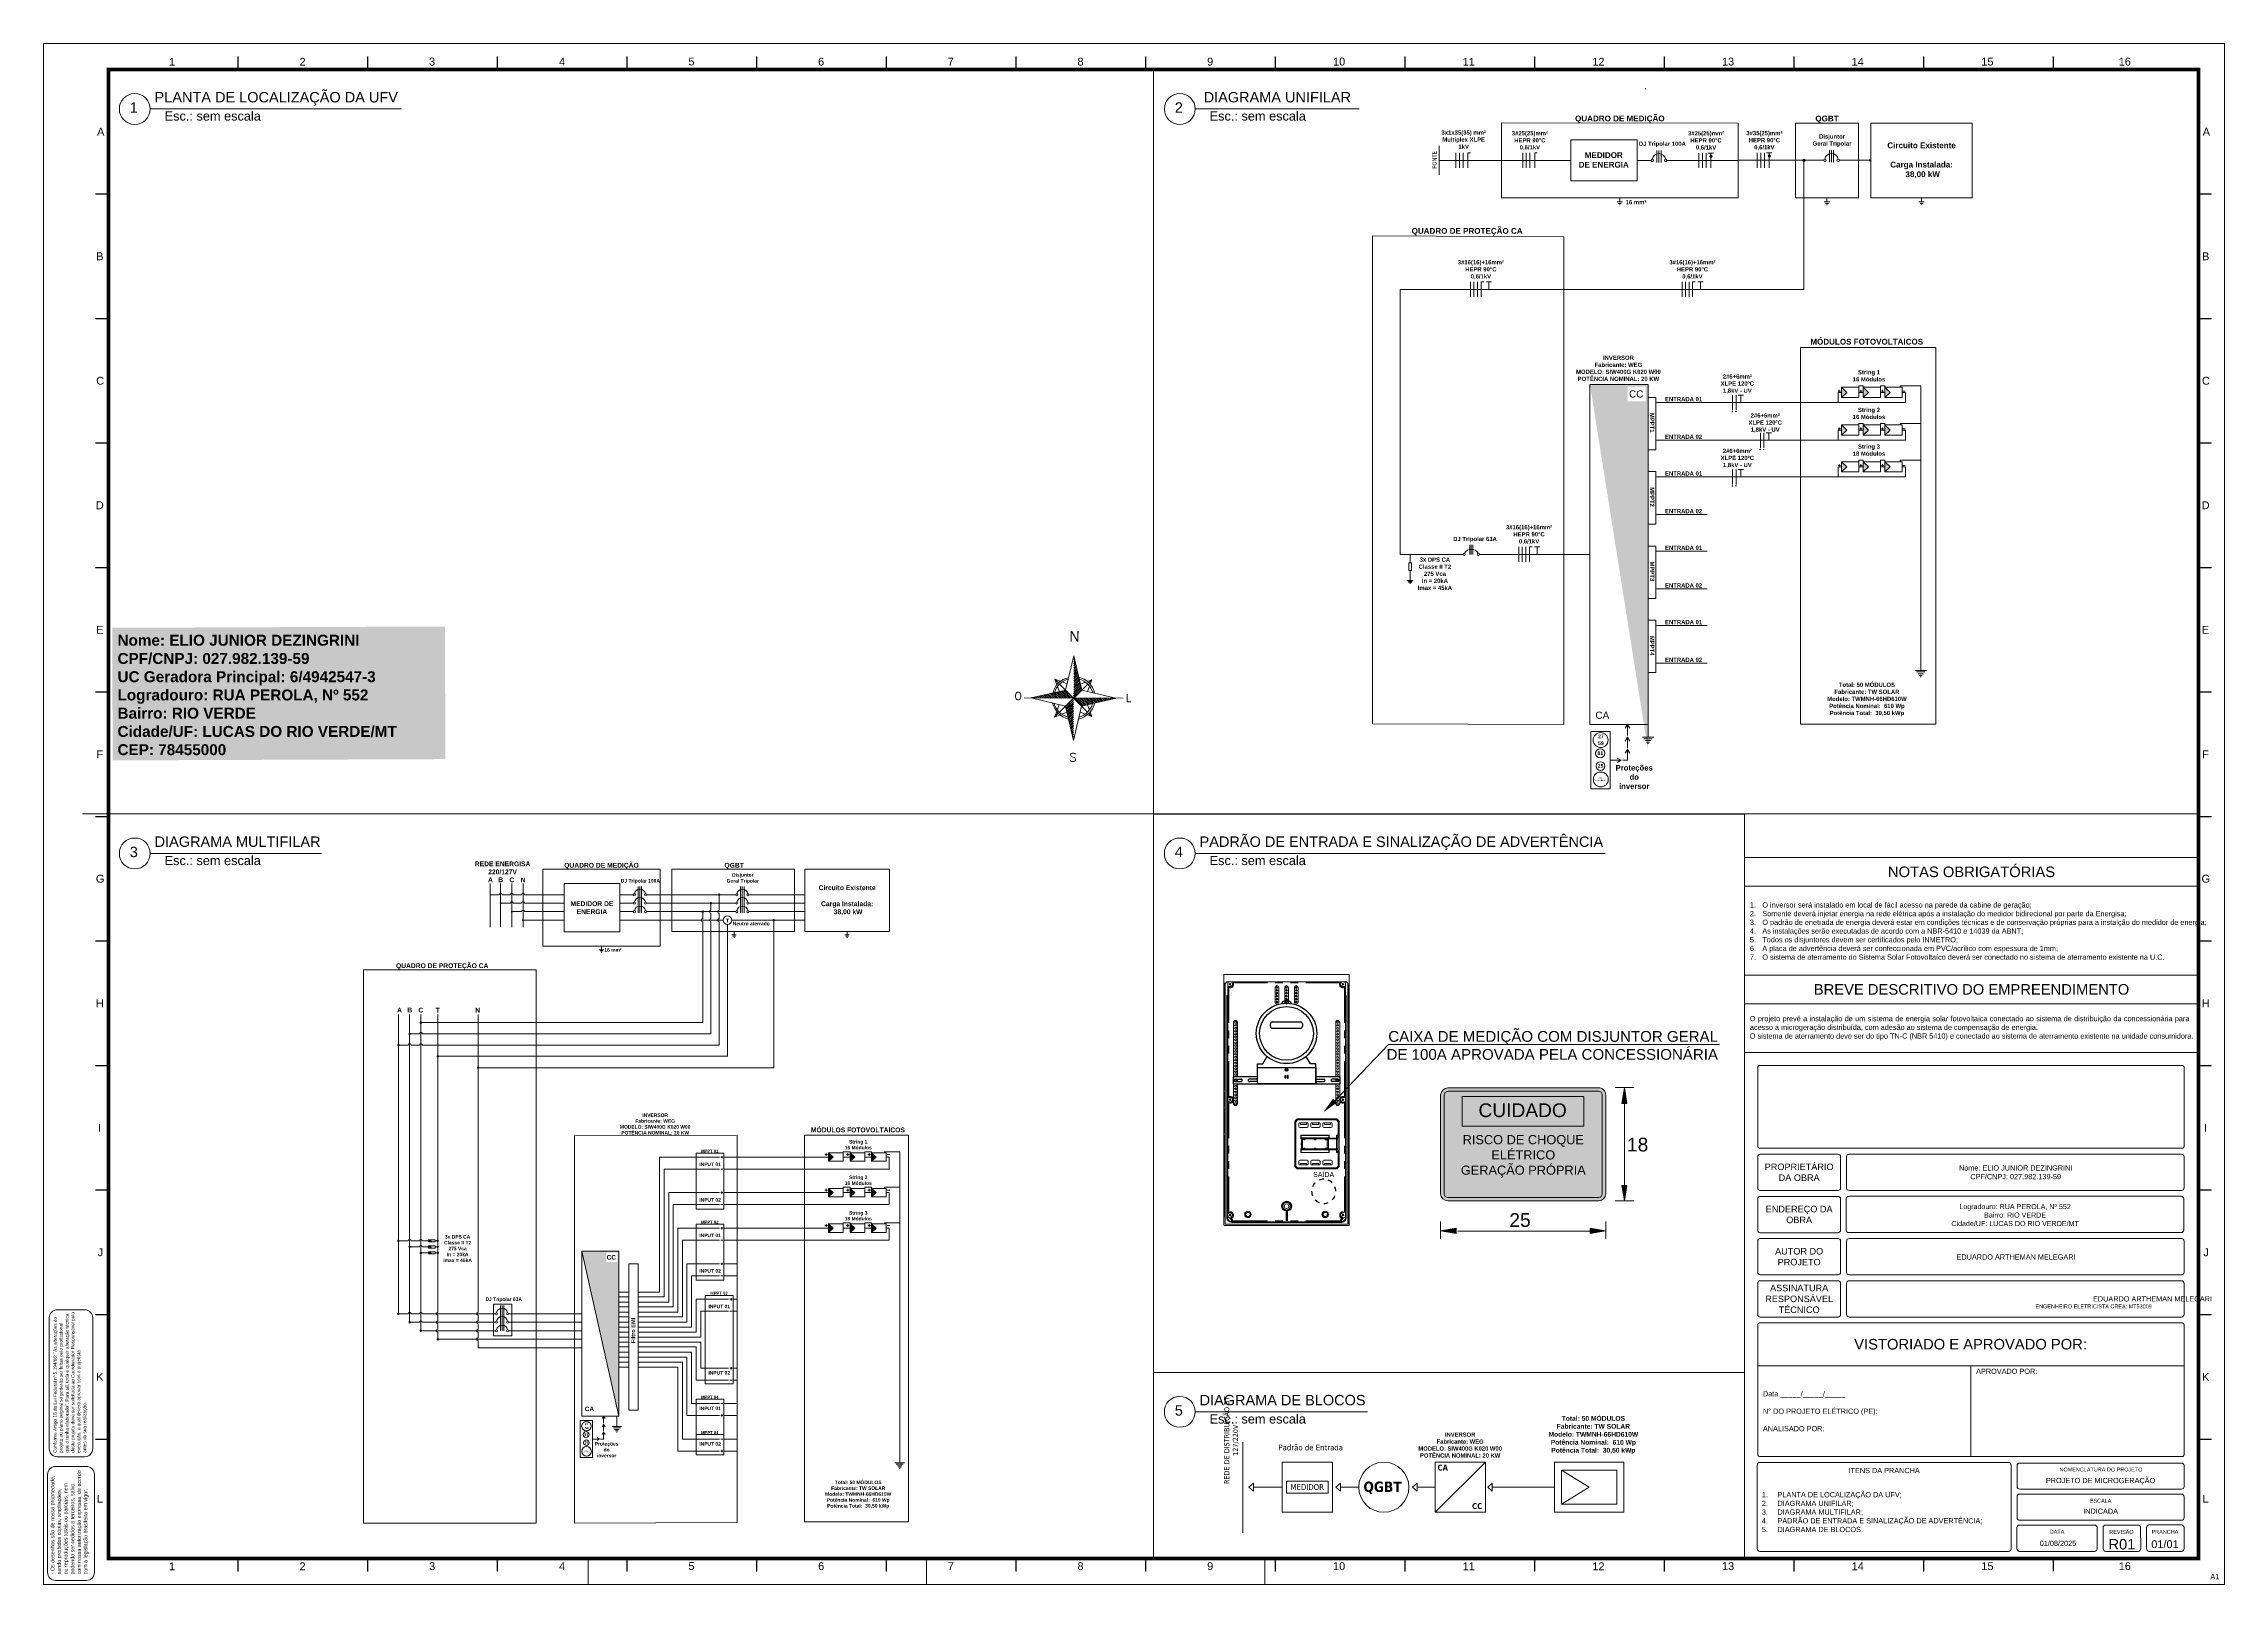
# Paper-space layout 'PROJETO ELÉTRICO (5)' of a CAD drawing. Header units: millimetres. Extents: x 0 to 841, y 0 to 594.
# The model-space entities are those that its viewports show. They can reach past a viewport. Long polylines and large blocks are cut down to what shows.
import ezdxf
from ezdxf.enums import TextEntityAlignment as Align

# ---------------------------------------------------------------- set-up
doc = ezdxf.new("R2010")
doc.units = ezdxf.units.MM
doc.linetypes.add('ACAD_ISO03W100', pattern=[30, 12, -18])
for name, color, linetype, lineweight in [('DESENHO', 7, 'Continuous', 0), ('PADRÃO DE ENTRADA', 7, 'Continuous', 0), ('PRANCHA A1', 7, 'Continuous', 0)]:
    doc.layers.add(name, color=color, linetype=linetype, lineweight=lineweight)
doc.layers.add('Terxto ok', color=3, linetype='Continuous')
doc.styles.add('Annotative', font='arial.ttf')
doc.styles.add('ARIAL', font='arial.ttf')
doc.styles.add('GOTHICE', font='gothice_.ttf')
doc.styles.add('PDF Arial', font='arial.ttf')
doc.styles.add('PDF ArialMT', font='arial.ttf')
doc.styles.add('PDF TimesNewRomanPSMT', font='arial.ttf')
doc.styles.add('romans', font='romans__.ttf')
doc.styles.get("Standard").update_dxf_attribs({"font": 'arial.ttf'})

# ---------------------------------------------------------------- blocks, each defined once
blk = doc.blocks.new('*X6')
at = {"color": 0}
for p, q in [((0.003, 0.586), (0.005, 0.588)), ((0.003, 0.56), (0.01, 0.567)), ((0.003, 0.533), (0.015, 0.545)), ((0.003, 0.507), (0.02, 0.524)), ((0.003, 0.48), (0.025, 0.502)), ((0.003, 0.454), (0.03, 0.481)), ((0.003, 0.427), (0.035, 0.459)), ((0.003, 0.4), (0.04, 0.438)), ((0.003, 0.374), (0.045, 0.416)), ((0.003, 0.347), (0.05, 0.395)), ((0.003, 0.321), (0.055, 0.373)), ((0.003, 0.294), (0.06, 0.352)), ((0.003, 0.268), (0.065, 0.33)), ((0.003, 0.241), (0.07, 0.309)), ((0.003, 0.215), (0.075, 0.287)), ((0.003, 0.188), (0.08, 0.266)), ((0.003, 0.162), (0.085, 0.244)), ((0.003, 0.135), (0.09, 0.223)), ((0.003, 0.109), (0.095, 0.201)), ((0.003, 0.082), (0.1, 0.18)), ((0.003, 0.056), (0.105, 0.158)), ((0.003, 0.029), (0.11, 0.137)), ((0.003, 0.003), (0.115, 0.115))]:
    blk.add_line(p, q, dxfattribs=at)

msp = doc.modelspace()

# ---------------------------------------------------------------- hatches: boundary and pattern name
at = {"lineweight": 0}
h = msp.add_hatch(color=5, dxfattribs=at)
h.dxf.hatch_style = 1
h.paths.add_polyline_path([(5370.35, -1790.18, 1), (5370.15, -1790.18, 1)])
at = {"layer": 'DESENHO', "lineweight": 0}
h = msp.add_hatch(color=256, dxfattribs=at)
h.dxf.hatch_style = 1
h.paths.add_polyline_path([(5371.97, -1767, -1), (5371.81, -1767, -1)])
h = msp.add_hatch(color=256, dxfattribs=at)
h.dxf.hatch_style = 1
h.paths.add_polyline_path([(5402.68, -1767, 1), (5402.48, -1767, 1)])
h = msp.add_hatch(color=256, dxfattribs=at)
h.dxf.hatch_style = 1
h.paths.add_polyline_path([(5373.35, -1768.13, -1), (5373.19, -1768.13, -1)])
h = msp.add_hatch(color=256, dxfattribs=at)
h.dxf.hatch_style = 1
h.paths.add_polyline_path([(5374.85, -1769.27, -1), (5374.69, -1769.27, -1)])
h = msp.add_hatch(color=256, dxfattribs=at)
h.dxf.hatch_style = 1
h.paths.add_polyline_path([(5400.46, -1769.28, 1), (5400.26, -1769.28, 1)])
h = msp.add_hatch(color=256, dxfattribs=at)
h.dxf.hatch_style = 1
h.paths.add_polyline_path([(5401.57, -1768.14, 1), (5401.37, -1768.14, 1)])
h = msp.add_hatch(color=5, dxfattribs=at)
h.dxf.hatch_style = 1
h.paths.add_polyline_path([(5376.35, -1770.4, -1), (5376.19, -1770.4, -1)])
h = msp.add_hatch(color=5, dxfattribs=at)
h.dxf.hatch_style = 1
h.paths.add_polyline_path([(5409.99, -1770.4, 1), (5409.8, -1770.4, 1)])
h = msp.add_hatch(color=256, dxfattribs=at)
h.dxf.hatch_style = 1
h.paths.add_polyline_path([(5362.67, -1784.13, 1), (5362.47, -1784.13, 1)])
h = msp.add_hatch(color=256, dxfattribs=at)
h.dxf.hatch_style = 1
h.paths.add_polyline_path([(5361.17, -1785.64, 1), (5360.97, -1785.64, 1)])
h = msp.add_hatch(color=256, dxfattribs=at)
h.dxf.hatch_style = 1
h.paths.add_polyline_path([(5359.67, -1787.15, 1), (5359.47, -1787.15, 1)])
h = msp.add_hatch(color=3, dxfattribs=at)
h.dxf.hatch_style = 1
h.paths.add_polyline_path([(5364.95, -1788.66, 1), (5364.75, -1788.66, 1)])
h = msp.add_hatch(color=256, dxfattribs=at)
h.dxf.hatch_style = 1
h.paths.add_polyline_path([(5417.24, -1801.6), (5417.24, -1802.72), (5417.85, -1802.16)])
h = msp.add_hatch(color=256, dxfattribs=at)
h.dxf.hatch_style = 1
h.paths.add_polyline_path([(5420.74, -1802.16), (5420.13, -1802.72), (5420.13, -1801.6)])
h.paths.add_polyline_path([(5423.01, -1801.6), (5423.64, -1802.16), (5423.01, -1802.72)])
h = msp.add_hatch(color=256, dxfattribs=at)
h.dxf.hatch_style = 1
h.paths.add_polyline_path([(5417.24, -1806.36), (5417.24, -1807.49), (5417.85, -1806.92)])
h = msp.add_hatch(color=256, dxfattribs=at)
h.dxf.hatch_style = 1
h.paths.add_polyline_path([(5420.74, -1806.92), (5420.13, -1807.49), (5420.13, -1806.36)])
h.paths.add_polyline_path([(5423.01, -1806.36), (5423.64, -1806.92), (5423.01, -1807.49)])
h = msp.add_hatch(color=256, dxfattribs=at)
h.dxf.hatch_style = 1
h.paths.add_polyline_path([(5417.24, -1811.12), (5417.24, -1812.25), (5417.85, -1811.68)])
h = msp.add_hatch(color=256, dxfattribs=at)
h.dxf.hatch_style = 1
h.paths.add_polyline_path([(5420.74, -1811.68), (5420.13, -1812.25), (5420.13, -1811.12)])
h.paths.add_polyline_path([(5423.01, -1811.12), (5423.64, -1811.68), (5423.01, -1812.25)])
h = msp.add_hatch(color=256, dxfattribs=at)
h.dxf.hatch_style = 1
h.paths.add_polyline_path([(5359.67, -1813.39, 1), (5359.47, -1813.39, 1)])
h = msp.add_hatch(color=256, dxfattribs=at)
h.dxf.hatch_style = 1
h.paths.add_polyline_path([(5364.74, -1813.39, 1), (5364.94, -1813.39, 1)])
h = msp.add_hatch(color=256, dxfattribs=at)
h.dxf.hatch_style = 1
h.paths.add_polyline_path([(5361.17, -1814.2, 1), (5360.97, -1814.2, 1)])
h = msp.add_hatch(color=256, dxfattribs=at)
h.dxf.hatch_style = 1
h.paths.add_polyline_path([(5362.67, -1815.01, 1), (5362.47, -1815.01, 1)])
h = msp.add_hatch(color=256, dxfattribs=at)
h.dxf.hatch_style = 1
h.paths.add_polyline_path([(5364.74, -1814.2, 1), (5364.94, -1814.2, 1)])
h = msp.add_hatch(color=256, dxfattribs=at)
h.dxf.hatch_style = 1
h.paths.add_polyline_path([(5364.74, -1815.01, 1), (5364.94, -1815.01, 1)])
h = msp.add_hatch(color=256, dxfattribs=at)
h.dxf.hatch_style = 1
h.paths.add_polyline_path([(5389.13, -1814.79), (5384.14, -1814.79), (5389.13, -1836.87)])
h.paths.add_polyline_path([(5387.38, -1816.24), (5388.92, -1816.24), (5388.92, -1814.98), (5387.38, -1814.98)], flags=16)
h = msp.add_hatch(color=256, dxfattribs=at)
h.dxf.hatch_style = 1
h.paths.add_polyline_path([(5359.66, -1823.16, 1), (5359.46, -1823.16, 1)])
h = msp.add_hatch(color=256, dxfattribs=at)
h.dxf.hatch_style = 1
h.paths.add_polyline_path([(5361.16, -1824.3, 1), (5360.96, -1824.3, 1)])
h = msp.add_hatch(color=256, dxfattribs=at)
h.dxf.hatch_style = 1
h.paths.add_polyline_path([(5362.67, -1825.43, 1), (5362.47, -1825.43, 1)])
h = msp.add_hatch(color=3, dxfattribs=at)
h.dxf.hatch_style = 1
h.paths.add_polyline_path([(5364.94, -1826.58, 1), (5364.74, -1826.58, 1)])
h = msp.add_hatch(color=256, dxfattribs=at)
h.dxf.hatch_style = 1
h.paths.add_polyline_path([(5398.64, -1889.89, 0.414214), (5398.51, -1890.02, 0.414214), (5398.64, -1890.14)])
h.paths.add_polyline_path([(5398.76, -1890.02, 0.414214), (5398.64, -1889.89), (5398.64, -1890.14, 0.414214)])
h = msp.add_hatch(color=256, dxfattribs=at)
h.dxf.hatch_style = 1
h.paths.add_polyline_path([(5405.15, -1889.87, 0.414214), (5405.03, -1889.99, 0.414214), (5405.15, -1890.12)])
h.paths.add_polyline_path([(5405.28, -1889.99, 0.414214), (5405.15, -1889.87), (5405.15, -1890.12, 0.414214)])
h = msp.add_hatch(color=256, dxfattribs=at)
h.dxf.hatch_style = 1
h.paths.add_polyline_path([(5409.15, -1890.46, 0.414214), (5409.03, -1890.33), (5409.03, -1890.58, 0.414214)])
h.paths.add_polyline_path([(5409.03, -1890.33, 0.414214), (5408.9, -1890.46, 0.414214), (5409.03, -1890.58)])
h = msp.add_hatch(color=256, dxfattribs=at)
h.dxf.hatch_style = 1
h.paths.add_polyline_path([(5391.63, -1915.48), (5385.14, -1915.48), (5391.63, -1956.37)])
h.paths.add_polyline_path([(5389.34, -1917.37), (5391.34, -1917.37), (5391.34, -1915.73), (5389.34, -1915.73)], flags=16)
h = msp.add_hatch(color=256, dxfattribs=at)
h.dxf.hatch_style = 1
h.paths.add_polyline_path([(5418.67, -1916.36), (5418.04, -1915.8), (5418.04, -1916.93)])
h.paths.add_polyline_path([(5416.24, -1916.36), (5415.63, -1915.8), (5415.63, -1916.93)])
h.paths.add_polyline_path([(5413.21, -1916.93), (5413.82, -1916.36), (5413.21, -1915.8)])
h = msp.add_hatch(color=256, dxfattribs=at)
h.dxf.hatch_style = 1
h.paths.add_polyline_path([(5418.67, -1920.57), (5418.04, -1920), (5418.04, -1921.13)])
h.paths.add_polyline_path([(5416.24, -1920.57), (5415.63, -1920), (5415.63, -1921.13)])
h.paths.add_polyline_path([(5413.21, -1921.13), (5413.82, -1920.57), (5413.21, -1920)])
h = msp.add_hatch(color=256, dxfattribs=at)
h.dxf.hatch_style = 1
h.paths.add_polyline_path([(5418.67, -1924.66), (5418.04, -1924.1), (5418.04, -1925.22)])
h.paths.add_polyline_path([(5416.24, -1924.66), (5415.63, -1924.1), (5415.63, -1925.22)])
h.paths.add_polyline_path([(5413.21, -1925.22), (5413.82, -1924.66), (5413.21, -1924.1)])
at = {"layer": 'PADRÃO DE ENTRADA', "lineweight": 0}
h = msp.add_hatch(color=256, dxfattribs=at)
h.dxf.hatch_style = 1
edge = h.paths.add_edge_path()
edge.add_arc((5091.93, -1895.05), 2.19, 1.5279, 91.5282)
edge.add_line((5091.87, -1892.87), (5046.32, -1892.87))
edge.add_arc((5046.59, -1895.27), 2.42, 96.3973, 173.6024)
edge.add_line((5044.19, -1895), (5044.19, -1924.94))
edge.add_arc((5046.35, -1924.85), 2.16, 182.4237, 270.2616)
edge.add_line((5046.36, -1927.02), (5091.99, -1927.02))
edge.add_arc((5092, -1924.9), 2.12, 269.6245, 358.8061)
edge.add_line((5094.12, -1924.94), (5094.12, -1895))
at = {"layer": 'PADRÃO DE ENTRADA', "lineweight": 0, "true_color": 0xf1eb1f}
h = msp.add_hatch(color=2, dxfattribs=at)
h.dxf.hatch_style = 1
edge = h.paths.add_edge_path()
edge.add_arc((5091.93, -1895.05), 1.15, 2.1054, 92.1058)
edge.add_line((5091.89, -1893.9), (5046.38, -1893.9))
edge.add_arc((5046.59, -1895.27), 1.38, 98.4711, 171.5285)
edge.add_line((5045.22, -1895.06), (5045.22, -1924.92))
edge.add_arc((5046.35, -1924.85), 1.13, 183.3575, 270.3624)
edge.add_line((5046.36, -1925.98), (5091.99, -1925.98))
edge.add_arc((5092, -1924.9), 1.08, 269.4744, 358.3289)
edge.add_line((5093.08, -1924.93), (5093.08, -1895.01))
at = {"layer": 'PADRÃO DE ENTRADA', "lineweight": 0, "true_color": 0x000000}
h = msp.add_hatch(color=18, dxfattribs=at)
h.dxf.hatch_style = 1
h.paths.add_polyline_path([(5087.52, -1895.46), (5050.66, -1895.46), (5050.66, -1904.44), (5087.52, -1904.44)])

# ---------------------------------------------------------------- linework, layer by layer
at = {"color": 5, "lineweight": 0}
for p, q in [((5404.26, -1770.4), (5414.06, -1770.4)), ((5409.89, -1790.18), (5409.89, -1770.4)), ((5370.25, -1783.07), (5370.25, -1822.97)), ((5370.25, -1790.18), (5409.89, -1790.18)), ((5370.25, -1824.11), (5370.25, -1823.37)), ((5370.25, -1825.24), (5370.25, -1824.51)), ((5370.25, -1826.38), (5370.25, -1825.64)), ((5370.25, -1826.78), (5370.25, -1827.73)), ((5384.14, -1827.73), (5370.25, -1827.73))]:
    msp.add_line(p, q, dxfattribs=at)
msp.add_circle((5370.25, -1790.18), 0.0994, dxfattribs=at)
for centre in [(5370.25, -1823.17), (5370.25, -1824.31), (5370.25, -1825.44), (5370.25, -1826.58)]:
    msp.add_arc(centre, 0.199, 90, 270, dxfattribs=at)
at = {"layer": 'DESENHO', "lineweight": 0}
for p, q in [((5371.88, -1765.49), (5371.88, -1771.36)), ((5373.07, -1767), (5371.97, -1767)), ((5373.27, -1765.49), (5373.27, -1771.36)), ((5373.47, -1767), (5374.57, -1767)), ((5374.77, -1765.49), (5374.77, -1771.36)), ((5374.97, -1767), (5376.07, -1767)), ((5376.47, -1767), (5381.8, -1767)), ((5389.23, -1767), (5391.06, -1767)), ((5391.7, -1769.44), (5391.7, -1765.89)), ((5391.94, -1769.44), (5391.94, -1765.89)), ((5392.17, -1769.44), (5392.17, -1765.89)), ((5392.82, -1767), (5404.8, -1767)), ((5402.58, -1769.08), (5402.58, -1767.1)), ((5405.44, -1769.44), (5405.44, -1765.89)), ((5405.67, -1769.44), (5405.67, -1765.89)), ((5405.91, -1769.44), (5405.91, -1765.89)), ((5406.56, -1767), (5414.06, -1767)), ((5374.57, -1768.13), (5373.27, -1768.13)), ((5376.07, -1769.27), (5374.77, -1769.27)), ((5376.07, -1768.13), (5374.97, -1768.13)), ((5381.8, -1768.13), (5376.47, -1768.13)), ((5381.8, -1769.27), (5376.47, -1769.27)), ((5391.06, -1768.13), (5389.23, -1768.13)), ((5389.23, -1769.27), (5391.06, -1769.27)), ((5404.8, -1768.13), (5392.82, -1768.13)), ((5392.82, -1769.27), (5404.8, -1769.27)), ((5400.36, -1770.22), (5400.36, -1769.28)), ((5401.47, -1769.08), (5401.47, -1768.14)), ((5401.47, -1770.21), (5401.47, -1769.48)), ((5402.58, -1767.77), (5402.58, -1769.08)), ((5414.06, -1768.13), (5406.56, -1768.13)), ((5406.56, -1769.27), (5414.06, -1769.27)), ((5400.36, -1784.14), (5400.36, -1770.61)), ((5401.47, -1785.65), (5401.47, -1770.61)), ((5359.57, -1823.06), (5359.57, -1783.07)), ((5361.07, -1824.2), (5361.07, -1783.07)), ((5362.57, -1825.33), (5362.57, -1783.07)), ((5362.57, -1784.13), (5400.36, -1784.14)), ((5361.07, -1785.64), (5362.37, -1785.64)), ((5362.77, -1785.64), (5401.47, -1785.64)), ((5360.87, -1787.15), (5359.57, -1787.15)), ((5361.27, -1787.15), (5362.37, -1787.15)), ((5362.77, -1787.15), (5402.58, -1787.15)), ((5395.19, -1803.77), (5395.19, -1820.88)), ((5407.59, -1803.77), (5403.2, -1803.77)), ((5407.59, -1803.77), (5425.34, -1803.77)), ((5419.19, -1802.16), (5420.74, -1802.16)), ((5422.09, -1802.16), (5423.64, -1802.16)), ((5424.98, -1802.16), (5425.34, -1802.16)), ((5425.34, -1802.16), (5424.98, -1802.16)), ((5425.34, -1802.16), (5425.34, -1803.77)), ((5396.41, -1808.53), (5396.41, -1822.23)), ((5407.59, -1808.53), (5403.2, -1808.53)), ((5407.59, -1808.54), (5425.34, -1808.54)), ((5419.19, -1806.92), (5420.74, -1806.92)), ((5422.09, -1806.92), (5423.64, -1806.92)), ((5424.98, -1806.92), (5425.34, -1806.92)), ((5425.34, -1806.92), (5424.98, -1806.92)), ((5425.34, -1806.92), (5425.34, -1808.54)), ((5359.57, -1813.39), (5360.87, -1813.39)), ((5359.67, -1813.39), (5359.57, -1813.39)), ((5361.27, -1813.39), (5362.37, -1813.39)), ((5362.77, -1813.39), (5363.61, -1813.39)), ((5364.48, -1813.39), (5364.94, -1813.39)), ((5397.63, -1813.3), (5397.63, -1823.59)), ((5407.59, -1813.3), (5403.2, -1813.3)), ((5407.59, -1813.3), (5425.34, -1813.3)), ((5419.19, -1811.68), (5420.74, -1811.68)), ((5422.09, -1811.68), (5423.64, -1811.68)), ((5424.98, -1811.68), (5425.34, -1811.68)), ((5425.34, -1811.68), (5424.98, -1811.68)), ((5425.34, -1811.68), (5425.34, -1813.3)), ((5361.07, -1814.2), (5362.37, -1814.2)), ((5361.17, -1814.2), (5361.07, -1814.2)), ((5362.67, -1815.01), (5362.57, -1815.01)), ((5362.77, -1814.2), (5363.61, -1814.2)), ((5364.48, -1814.2), (5364.94, -1814.2)), ((5364.48, -1815.01), (5364.94, -1815.01)), ((5398.85, -1818.06), (5398.85, -1824.94)), ((5404.96, -1818.06), (5403.2, -1818.06)), ((5390.47, -1820.88), (5389.13, -1820.88)), ((5395.19, -1820.88), (5391.7, -1820.88)), ((5359.66, -1823.16), (5359.56, -1823.16)), ((5361.26, -1823.16), (5362.37, -1823.16)), ((5362.77, -1823.16), (5372.58, -1823.16)), ((5373.23, -1825.47), (5373.23, -1822.07)), ((5373.46, -1825.47), (5373.46, -1822.07)), ((5373.68, -1825.47), (5373.68, -1822.07)), ((5374.34, -1823.17), (5384.14, -1823.18)), ((5390.47, -1822.23), (5389.13, -1822.23)), ((5396.41, -1822.23), (5391.7, -1822.23)), ((5400.09, -1822.82), (5400.09, -1826.29)), ((5404.96, -1822.82), (5404.43, -1822.82)), ((5361.16, -1824.3), (5361.06, -1824.3)), ((5361.07, -1824.3), (5362.37, -1824.3)), ((5362.67, -1825.43), (5362.57, -1825.43)), ((5362.57, -1825.43), (5372.59, -1825.44)), ((5362.77, -1824.3), (5372.59, -1824.3)), ((5374.35, -1824.3), (5384.14, -1824.31)), ((5374.35, -1825.44), (5384.14, -1825.45)), ((5390.47, -1823.59), (5389.13, -1823.59)), ((5390.47, -1824.94), (5389.13, -1824.94)), ((5397.63, -1823.59), (5391.7, -1823.59)), ((5398.85, -1824.94), (5391.7, -1824.94)), ((5390.47, -1826.29), (5389.13, -1826.29)), ((5390.47, -1826.97), (5389.13, -1826.97)), ((5390.47, -1828.32), (5389.13, -1828.32)), ((5400.09, -1826.29), (5391.7, -1826.29)), ((5398.85, -1828.32), (5391.7, -1828.32)), ((5398.85, -1835.2), (5398.85, -1828.32)), ((5390.47, -1829.67), (5389.13, -1829.67)), ((5397.63, -1829.67), (5391.7, -1829.67)), ((5397.63, -1839.96), (5397.63, -1829.67)), ((5404.96, -1832.05), (5404.43, -1832.05)), ((5404.96, -1835.2), (5403.2, -1835.2)), ((5387.08, -1836.87), (5386.89, -1837.21)), ((5387.08, -1837.97), (5386.89, -1838.31)), ((5387.08, -1837.81), (5387.08, -1836.87)), ((5387.08, -1836.87), (5387.27, -1837.21)), ((5387.08, -1838.91), (5387.08, -1837.97)), ((5387.08, -1837.97), (5387.27, -1838.31)), ((5388.85, -1838.29), (5388.85, -1836.87)), ((5385.6, -1839.95), (5385.6, -1839.95)), ((5385.6, -1839.95), (5386.54, -1839.95)), ((5386.54, -1839.95), (5386.21, -1839.76)), ((5386.54, -1839.95), (5386.21, -1840.15)), ((5387.08, -1839.95), (5386.67, -1839.95)), ((5387.08, -1839.01), (5386.89, -1839.35)), ((5387.08, -1839.95), (5387.08, -1839.01)), ((5387.08, -1839.01), (5387.27, -1839.35)), ((5388.81, -1839.02), (5388.89, -1839.02)), ((5404.96, -1839.96), (5403.2, -1839.96)), ((5368.32, -1892.09), (5368.32, -1888.86)), ((5370.18, -1891.31), (5370.18, -1889.64)), ((5370.57, -1891.31), (5370.57, -1889.64)), ((5370.97, -1891.31), (5370.97, -1889.64)), ((5371.51, -1891.31), (5371.51, -1889.64)), ((5371.51, -1889.64), (5371.81, -1889.64)), ((5377.63, -1891.31), (5377.63, -1889.64)), ((5378.03, -1891.31), (5378.03, -1889.64)), ((5378.42, -1891.31), (5378.42, -1889.64)), ((5378.97, -1891.31), (5378.97, -1889.64)), ((5378.97, -1889.64), (5379.26, -1889.64)), ((5392.6, -1890.71), (5392.6, -1889.37)), ((5392.84, -1890.71), (5392.84, -1889.37)), ((5393.08, -1890.71), (5393.08, -1889.37)), ((5397.31, -1891.31), (5397.31, -1889.65)), ((5397.7, -1891.31), (5397.7, -1889.65)), ((5398.1, -1891.31), (5398.1, -1889.65)), ((5398.34, -1889.65), (5398.64, -1889.65)), ((5398.64, -1891.31), (5398.64, -1889.65)), ((5398.64, -1889.65), (5398.94, -1889.65)), ((5403.82, -1891.29), (5403.82, -1889.62)), ((5404.22, -1891.29), (5404.22, -1889.62)), ((5404.61, -1891.29), (5404.61, -1889.62)), ((5404.86, -1889.62), (5405.15, -1889.62)), ((5405.15, -1891.29), (5405.15, -1889.62)), ((5405.15, -1889.62), (5405.45, -1889.62)), ((5411.87, -1890.69), (5411.87, -1889.35)), ((5412.1, -1890.69), (5412.1, -1889.35)), ((5412.34, -1890.69), (5412.34, -1889.35)), ((5416.5, -1890.46), (5416.33, -1890.36)), ((5416.33, -1890.57), (5416.5, -1890.46)), ((5371.8, -1905.71), (5371.8, -1904.04)), ((5372.19, -1905.71), (5372.19, -1904.04)), ((5372.59, -1905.71), (5372.59, -1904.04)), ((5372.98, -1905.71), (5372.98, -1904.04)), ((5373.28, -1904.04), (5372.98, -1904.04)), ((5373.86, -1904.04), (5373.57, -1904.04)), ((5373.86, -1904.88), (5373.86, -1904.04)), ((5374.16, -1904.04), (5373.86, -1904.04)), ((5395.42, -1905.71), (5395.42, -1904.04)), ((5395.81, -1905.71), (5395.81, -1904.04)), ((5396.21, -1905.71), (5396.21, -1904.04)), ((5396.6, -1905.71), (5396.6, -1904.04)), ((5396.9, -1904.04), (5396.6, -1904.04)), ((5397.48, -1904.04), (5397.19, -1904.04)), ((5397.48, -1904.88), (5397.48, -1904.04)), ((5397.78, -1904.04), (5397.48, -1904.04)), ((5419.76, -1915.64), (5419.76, -1915.64)), ((5400.97, -1918.51), (5401.1, -1918.51)), ((5401.03, -1918.45), (5401.03, -1918.58)), ((5401.36, -1918.51), (5401.49, -1918.51)), ((5419.76, -1919.85), (5419.76, -1919.85)), ((5404.08, -1922.72), (5404.21, -1922.72)), ((5404.14, -1922.66), (5404.14, -1922.78)), ((5404.48, -1922.72), (5404.6, -1922.72)), ((5419.76, -1923.94), (5419.76, -1923.94)), ((5400.97, -1926.81), (5401.1, -1926.81)), ((5401.03, -1926.75), (5401.03, -1926.87)), ((5401.36, -1926.81), (5401.49, -1926.81)), ((5377.18, -1935.28), (5377.18, -1933.61)), ((5377.58, -1935.28), (5377.58, -1933.61)), ((5377.97, -1935.28), (5377.97, -1933.61)), ((5378.37, -1935.28), (5378.37, -1933.61)), ((5378.67, -1933.61), (5378.37, -1933.61)), ((5379.25, -1933.61), (5378.95, -1933.61)), ((5379.25, -1934.45), (5379.25, -1933.61)), ((5379.55, -1933.61), (5379.25, -1933.61)), ((5389.33, -1953.41), (5389.07, -1953.85)), ((5389.33, -1954.84), (5389.07, -1955.28)), ((5389.33, -1954.64), (5389.33, -1953.41)), ((5389.33, -1953.41), (5389.58, -1953.85)), ((5389.33, -1956.07), (5389.33, -1954.84)), ((5389.33, -1954.84), (5389.58, -1955.28)), ((5391.63, -1954.84), (5391.63, -1953.41)), ((5387.41, -1957.42), (5387.41, -1957.42)), ((5387.41, -1957.42), (5388.63, -1957.42)), ((5388.63, -1957.42), (5388.19, -1957.17)), ((5388.63, -1957.42), (5388.19, -1957.67)), ((5389.33, -1957.42), (5388.79, -1957.42)), ((5389.33, -1956.2), (5389.07, -1956.64)), ((5389.33, -1957.42), (5389.33, -1956.2)), ((5389.33, -1956.2), (5389.58, -1956.64))]:
    msp.add_line(p, q, dxfattribs=at)
at = {"layer": 'DESENHO', "color": 5, "lineweight": 0}
for p, q in [((5376.27, -1765.49), (5376.27, -1771.36)), ((5381.8, -1770.41), (5376.27, -1770.41)), ((5403.12, -1770.4), (5389.23, -1770.41)), ((5414.06, -1770.41), (5404.8, -1770.41)), ((5368.32, -1890.48), (5383, -1890.48)), ((5391.97, -1890.48), (5390.42, -1890.48)), ((5401.68, -1890.48), (5393.73, -1890.48)), ((5401.68, -1890.46), (5411.23, -1890.46)), ((5409.03, -1890.46), (5409.03, -1904.88)), ((5412.99, -1890.46), (5416.5, -1890.46)), ((5363.94, -1904.88), (5409.03, -1904.88)), ((5363.94, -1904.88), (5363.94, -1934.45)), ((5392.48, -1917.51), (5420.37, -1917.51)), ((5401.06, -1918.34), (5401.06, -1916.67)), ((5401.45, -1918.34), (5401.45, -1916.67)), ((5402.29, -1916.67), (5401.69, -1916.67)), ((5401.99, -1917.51), (5401.99, -1916.67)), ((5413.21, -1916.36), (5412.85, -1916.36)), ((5412.85, -1916.36), (5412.85, -1917.51)), ((5420.37, -1916.36), (5420.01, -1916.36)), ((5420.37, -1916.36), (5420.37, -1917.51)), ((5404.17, -1922.54), (5404.17, -1920.88)), ((5404.56, -1922.54), (5404.56, -1920.88)), ((5405.4, -1920.88), (5404.8, -1920.88)), ((5405.1, -1921.71), (5405.1, -1920.88)), ((5413.21, -1920.57), (5412.85, -1920.57)), ((5412.85, -1920.57), (5412.85, -1921.71)), ((5420.37, -1920.57), (5420.01, -1920.57)), ((5420.37, -1920.57), (5420.37, -1921.71)), ((5392.48, -1921.71), (5420.37, -1921.71)), ((5392.48, -1925.8), (5420.37, -1925.8)), ((5401.06, -1926.63), (5401.06, -1924.97)), ((5401.45, -1926.63), (5401.45, -1924.97)), ((5402.29, -1924.97), (5401.69, -1924.97)), ((5401.99, -1925.8), (5401.99, -1924.97)), ((5413.21, -1924.66), (5412.85, -1924.66)), ((5412.85, -1924.66), (5412.85, -1925.8)), ((5420.37, -1924.66), (5420.01, -1924.66)), ((5420.37, -1924.66), (5420.37, -1925.8)), ((5392.48, -1930), (5398.24, -1930)), ((5363.94, -1934.45), (5370.97, -1934.45)), ((5365.05, -1935.38), (5365.05, -1934.45)), ((5372.81, -1934.45), (5385.14, -1934.45)), ((5392.48, -1934.1), (5398.24, -1934.1)), ((5392.48, -1938.3), (5398.24, -1938.3)), ((5392.48, -1942.39), (5398.24, -1942.39)), ((5392.48, -1946.59), (5398.24, -1946.59))]:
    msp.add_line(p, q, dxfattribs=at)
at = {"layer": 'DESENHO', "color": 0, "lineweight": 0}
for p, q in [((5402.58, -1770.21), (5402.58, -1769.48)), ((5402.58, -1787.16), (5402.58, -1770.61))]:
    msp.add_line(p, q, dxfattribs=at)
at = {"layer": 'DESENHO', "color": 3, "lineweight": 0}
for p, q in [((5403.69, -1770.97), (5403.69, -1771.53)), ((5403.69, -1771.53), (5403.69, -1788.67)), ((5404.58, -1772.38), (5404.58, -1771.92)), ((5419.73, -1772.38), (5419.73, -1771.92)), ((5386.75, -1774.71), (5386.84, -1774.71)), ((5386.79, -1774.37), (5386.79, -1773.9)), ((5404.53, -1772.72), (5404.62, -1772.72)), ((5419.68, -1772.72), (5419.77, -1772.72)), ((5364.84, -1822.96), (5364.85, -1783.07)), ((5364.85, -1788.66), (5403.69, -1788.66)), ((5424.74, -1801.44), (5424.74, -1801.44)), ((5424.74, -1801.44), (5426.78, -1801.44)), ((5426.78, -1801.44), (5426.78, -1843.16)), ((5424.74, -1806.2), (5424.74, -1806.2)), ((5424.74, -1806.2), (5426.78, -1806.2)), ((5424.74, -1810.96), (5424.74, -1810.96)), ((5424.74, -1810.96), (5426.78, -1810.96)), ((5364.84, -1823.36), (5364.84, -1824.1)), ((5364.84, -1824.5), (5364.84, -1825.23)), ((5364.84, -1825.63), (5364.84, -1826.48)), ((5384.14, -1826.58), (5364.84, -1826.58)), ((5426.73, -1843.88), (5426.82, -1843.88)), ((5388.43, -1895.45), (5388.51, -1895.45)), ((5388.47, -1895.11), (5388.47, -1894.65)), ((5411.56, -1895.45), (5411.64, -1895.45)), ((5411.6, -1895.11), (5411.6, -1894.65)), ((5422.12, -1895.45), (5422.2, -1895.45)), ((5422.16, -1895.11), (5422.16, -1894.65)), ((5419.76, -1915.64), (5422.06, -1915.64)), ((5419.76, -1915.64), (5419.76, -1915.8)), ((5422.06, -1915.64), (5422.06, -1947.39)), ((5419.76, -1919.85), (5422.06, -1919.85)), ((5419.76, -1919.85), (5419.76, -1920)), ((5419.76, -1923.94), (5422.06, -1923.94)), ((5419.76, -1923.94), (5419.76, -1924.1)), ((5422.02, -1948.11), (5422.11, -1948.11)), ((5391.58, -1955.56), (5391.67, -1955.56))]:
    msp.add_line(p, q, dxfattribs=at)
at = {"layer": 'DESENHO', "color": 1, "lineweight": 0}
for p, q in [((5394.58, -1802.16), (5394.58, -1820.25)), ((5407.59, -1802.16), (5403.2, -1802.16)), ((5407.59, -1802.16), (5417.24, -1802.16)), ((5395.8, -1806.92), (5395.8, -1821.6)), ((5407.59, -1806.92), (5403.2, -1806.92)), ((5407.59, -1806.92), (5417.24, -1806.92)), ((5397.02, -1811.68), (5397.02, -1822.95)), ((5407.59, -1811.68), (5403.2, -1811.68)), ((5407.59, -1811.68), (5417.24, -1811.68)), ((5398.24, -1816.45), (5398.24, -1824.3)), ((5404.96, -1816.45), (5403.2, -1816.45)), ((5390.47, -1820.25), (5389.13, -1820.25)), ((5394.58, -1820.25), (5391.7, -1820.25)), ((5390.47, -1821.6), (5389.13, -1821.6)), ((5390.47, -1822.95), (5389.13, -1822.95)), ((5395.8, -1821.6), (5391.7, -1821.6)), ((5397.02, -1822.95), (5391.7, -1822.95)), ((5399.48, -1821.21), (5399.48, -1825.65)), ((5404.96, -1821.21), (5404.43, -1821.21)), ((5390.47, -1824.3), (5389.13, -1824.3)), ((5390.47, -1825.65), (5389.13, -1825.65)), ((5398.24, -1824.3), (5391.7, -1824.3)), ((5399.48, -1825.65), (5391.7, -1825.65)), ((5390.47, -1827.6), (5389.13, -1827.6)), ((5400.09, -1826.97), (5391.7, -1826.97)), ((5399.48, -1827.6), (5391.7, -1827.6)), ((5399.48, -1832.05), (5399.48, -1827.6)), ((5400.09, -1830.44), (5400.09, -1826.97)), ((5390.47, -1828.96), (5389.13, -1828.96)), ((5390.47, -1830.31), (5389.13, -1830.31)), ((5398.24, -1828.96), (5391.7, -1828.96)), ((5397.02, -1830.31), (5391.7, -1830.31)), ((5397.02, -1841.57), (5397.02, -1830.31)), ((5398.24, -1836.81), (5398.24, -1828.96)), ((5404.96, -1830.44), (5404.43, -1830.44)), ((5404.96, -1836.81), (5403.2, -1836.81)), ((5404.96, -1841.57), (5403.2, -1841.57))]:
    msp.add_line(p, q, dxfattribs=at)
at = {"layer": 'DESENHO', "color": 18, "lineweight": 0, "true_color": 0x000000}
for p, q in [((5363.61, -1813.39), (5363.77, -1813.39)), ((5363.96, -1813.39), (5363.77, -1813.28)), ((5363.77, -1813.5), (5363.77, -1813.28)), ((5363.77, -1813.5), (5363.96, -1813.39)), ((5363.61, -1814.2), (5363.77, -1814.2)), ((5363.61, -1815.01), (5363.77, -1815.01)), ((5363.96, -1814.2), (5363.77, -1814.09)), ((5363.77, -1814.31), (5363.77, -1814.09)), ((5363.77, -1814.31), (5363.96, -1814.2)), ((5363.96, -1815.01), (5363.77, -1814.89)), ((5363.77, -1815.12), (5363.77, -1814.89)), ((5363.77, -1815.12), (5363.96, -1815.01))]:
    msp.add_line(p, q, dxfattribs=at)
at = {"layer": 'DESENHO'}
for p, q in [((5363.61, -1815.01), (5362.57, -1815.01)), ((5611.85, -1897.9), (5611.85, -1871.01)), ((5669.01, -1891.85), (5683.9, -1876.96)), ((5706.51, -1879.34), (5714.69, -1884.4)), ((5613.69, -1884.4), (5615.03, -1883.23)), ((5613.69, -1884.4), (5615.03, -1885.58)), ((5615.03, -1883.23), (5615.03, -1885.58)), ((5623.57, -1884.4), (5615.03, -1884.4)), ((5639.54, -1884.4), (5640.88, -1883.23)), ((5639.54, -1884.4), (5640.88, -1885.58)), ((5640.88, -1883.23), (5640.88, -1885.58)), ((5646.3, -1884.4), (5640.88, -1884.4)), ((5662.26, -1884.4), (5663.61, -1883.23)), ((5662.26, -1884.4), (5663.61, -1885.58)), ((5663.61, -1883.23), (5663.61, -1885.58)), ((5669.02, -1884.4), (5663.61, -1884.4)), ((5684.6, -1884.4), (5685.94, -1883.23)), ((5684.6, -1884.4), (5685.94, -1885.58)), ((5685.94, -1883.23), (5685.94, -1885.58)), ((5704.4, -1884.4), (5685.94, -1884.4)), ((5714.69, -1884.4), (5706.51, -1889.47)), ((5392.48, -1916.92), (5392.48, -1918.09)), ((5392.48, -1918.09), (5392.48, -1919.26)), ((5392.48, -1925.21), (5392.48, -1926.39)), ((5392.48, -1926.39), (5392.48, -1927.56)), ((5392.48, -1933.51), (5392.48, -1934.68)), ((5392.48, -1934.68), (5392.48, -1935.85)), ((5392.48, -1941.8), (5392.48, -1942.98)), ((5392.48, -1942.98), (5392.48, -1944.15))]:
    msp.add_line(p, q, dxfattribs=at)
at = {"layer": 'DESENHO', "linetype": 'ACAD_ISO03W100', "lineweight": 0}
msp.add_line((5359.5, -1823.16), (5360.86, -1823.16), dxfattribs=at)
at = {"layer": 'DESENHO', "lineweight": 0}
for points in [[(5394.67, -1773.9), (5378.91, -1773.9), (5378.91, -1763.57), (5394.67, -1763.57)], [(5396.24, -1763.56), (5412.67, -1763.56), (5412.67, -1771.92), (5396.24, -1771.92)], [(5425.39, -1763.57), (5414.06, -1763.57), (5414.06, -1771.92), (5425.39, -1771.92)], [(5389.23, -1765.5), (5381.8, -1765.5), (5381.8, -1771.98), (5389.23, -1771.98)], [(5383.16, -1799.32), (5404.96, -1799.25), (5404.96, -1851.15), (5383.16, -1851.22)], [(5403.2, -1801.65), (5399.48, -1801.65), (5399.48, -1809.14), (5403.2, -1809.14)], [(5427.97, -1799.22), (5414.02, -1799.22), (5414.02, -1851.06), (5427.97, -1851.06)], [(5419.19, -1802.72), (5417.24, -1802.72), (5417.24, -1801.6), (5419.19, -1801.6)], [(5422.09, -1802.72), (5420.13, -1802.72), (5420.13, -1801.6), (5422.09, -1801.6)], [(5424.98, -1802.72), (5423.01, -1802.72), (5423.01, -1801.6), (5424.98, -1801.6)], [(5419.19, -1807.49), (5417.24, -1807.49), (5417.24, -1806.36), (5419.19, -1806.36)], [(5422.09, -1807.49), (5420.13, -1807.49), (5420.13, -1806.36), (5422.09, -1806.36)], [(5424.98, -1807.49), (5423.01, -1807.49), (5423.01, -1806.36), (5424.98, -1806.36)], [(5403.2, -1811.17), (5399.48, -1811.17), (5399.48, -1818.66), (5403.2, -1818.66)], [(5419.19, -1812.25), (5417.24, -1812.25), (5417.24, -1811.12), (5419.19, -1811.12)], [(5422.09, -1812.25), (5420.13, -1812.25), (5420.13, -1811.12), (5422.09, -1811.12)], [(5424.98, -1812.25), (5423.01, -1812.25), (5423.01, -1811.12), (5424.98, -1811.12)], [(5363.61, -1813.24), (5364.48, -1813.24), (5364.48, -1813.54), (5363.61, -1813.54)], [(5363.61, -1814.05), (5364.48, -1814.05), (5364.48, -1814.35), (5363.61, -1814.35)], [(5363.61, -1814.86), (5364.48, -1814.86), (5364.48, -1815.15), (5363.61, -1815.15)], [(5389.13, -1814.79), (5384.14, -1814.79), (5384.14, -1836.87), (5389.13, -1836.87)], [(5390.47, -1816.48), (5391.7, -1816.48), (5391.7, -1836.09), (5390.47, -1836.09)], [(5404.43, -1820.7), (5400.71, -1820.7), (5400.71, -1832.56), (5404.43, -1832.56)], [(5403.2, -1842.09), (5399.48, -1842.09), (5399.48, -1834.6), (5403.2, -1834.6)], [(5385.6, -1837.48), (5383.93, -1837.48), (5383.93, -1842.41), (5385.6, -1842.41)], [(5403.2, -1842.09), (5399.48, -1842.09), (5399.48, -1839.36), (5403.2, -1839.36)], [(5401.68, -1894.65), (5375.26, -1894.65), (5375.26, -1886.3), (5401.68, -1886.31)], [(5408.09, -1886.31), (5415.11, -1886.31), (5415.11, -1894.65), (5408.09, -1894.65)], [(5427.82, -1886.31), (5416.5, -1886.31), (5416.5, -1894.65), (5427.82, -1894.65)], [(5390.42, -1888.19), (5383, -1888.19), (5383, -1892.76), (5390.42, -1892.76)], [(5391.63, -1915.48), (5385.14, -1915.48), (5385.14, -1953.41), (5391.63, -1953.41)], [(5415.16, -1916.93), (5413.21, -1916.93), (5413.21, -1915.8), (5415.16, -1915.8)], [(5417.59, -1916.93), (5415.63, -1916.93), (5415.63, -1915.8), (5417.59, -1915.8)], [(5420.01, -1916.93), (5418.04, -1916.93), (5418.04, -1915.8), (5420.01, -1915.8)], [(5391.63, -1916.92), (5392.48, -1916.92), (5392.48, -1922.76), (5391.63, -1922.76)], [(5415.16, -1921.13), (5413.21, -1921.13), (5413.21, -1920), (5415.16, -1920)], [(5417.59, -1921.13), (5415.63, -1921.13), (5415.63, -1920), (5417.59, -1920)], [(5420.01, -1921.13), (5418.04, -1921.13), (5418.04, -1920), (5420.01, -1920)], [(5391.63, -1925.21), (5392.48, -1925.21), (5392.48, -1931.06), (5391.63, -1931.06)], [(5415.16, -1925.22), (5413.21, -1925.22), (5413.21, -1924.1), (5415.16, -1924.1)], [(5417.59, -1925.22), (5415.63, -1925.22), (5415.63, -1924.1), (5417.59, -1924.1)], [(5420.01, -1925.22), (5418.04, -1925.22), (5418.04, -1924.1), (5420.01, -1924.1)], [(5365.2, -1935.38), (5365.2, -1936.25), (5364.9, -1936.25), (5364.9, -1935.38)], [(5391.63, -1933.51), (5392.48, -1933.51), (5392.48, -1939.35), (5391.63, -1939.35)], [(5391.63, -1941.8), (5392.48, -1941.8), (5392.48, -1947.64), (5391.63, -1947.64)], [(5387.41, -1954.21), (5385.24, -1954.21), (5385.24, -1960.62), (5387.41, -1960.62)]]:
    msp.add_lwpolyline(points, close=True, dxfattribs=at)
at = {"layer": 'DESENHO', "color": 3, "lineweight": 0}
for points in [[(5404.28, -1772.38), (5404.58, -1772.38), (5404.87, -1772.38)], [(5419.43, -1772.38), (5419.73, -1772.38), (5420.02, -1772.38)], [(5386.5, -1774.37), (5386.79, -1774.37), (5387.09, -1774.37)], [(5386.62, -1774.54), (5386.79, -1774.54), (5386.96, -1774.54)], [(5404.41, -1772.55), (5404.58, -1772.55), (5404.75, -1772.55)], [(5419.56, -1772.55), (5419.73, -1772.55), (5419.9, -1772.55)], [(5420.13, -1801.6), (5420.13, -1801.44), (5419.19, -1801.44), (5419.19, -1801.6)], [(5423.01, -1801.6), (5423.01, -1801.44), (5422.09, -1801.44), (5422.09, -1801.6)], [(5424.74, -1801.44), (5424.74, -1801.44), (5424.74, -1801.44), (5424.74, -1801.6)], [(5420.13, -1806.36), (5420.13, -1806.2), (5419.19, -1806.2), (5419.19, -1806.36)], [(5423.01, -1806.36), (5423.01, -1806.2), (5422.09, -1806.2), (5422.09, -1806.36)], [(5424.74, -1806.2), (5424.74, -1806.2), (5424.74, -1806.2), (5424.74, -1806.36)], [(5420.13, -1811.12), (5420.13, -1810.96), (5419.19, -1810.96), (5419.19, -1811.12)], [(5423.01, -1811.12), (5423.01, -1810.96), (5422.09, -1810.96), (5422.09, -1811.12)], [(5424.74, -1810.96), (5424.74, -1810.96), (5424.74, -1810.96), (5424.74, -1811.12)], [(5427.41, -1843.16), (5426.14, -1843.16)], [(5426.31, -1843.33), (5426.78, -1843.33), (5427.24, -1843.33)], [(5426.48, -1843.54), (5426.78, -1843.54), (5427.07, -1843.54)], [(5426.61, -1843.71), (5426.78, -1843.71), (5426.95, -1843.71)], [(5388.17, -1895.11), (5388.47, -1895.11), (5388.77, -1895.11)], [(5388.3, -1895.28), (5388.47, -1895.28), (5388.64, -1895.28)], [(5411.3, -1895.11), (5411.6, -1895.11), (5411.9, -1895.11)], [(5411.43, -1895.28), (5411.6, -1895.28), (5411.77, -1895.28)], [(5421.86, -1895.11), (5422.16, -1895.11), (5422.46, -1895.11)], [(5421.99, -1895.28), (5422.16, -1895.28), (5422.33, -1895.28)], [(5415.63, -1915.8), (5415.63, -1915.64), (5415.16, -1915.64), (5415.16, -1915.8)], [(5418.04, -1915.8), (5418.04, -1915.64), (5417.59, -1915.64), (5417.59, -1915.8)], [(5415.63, -1920), (5415.63, -1919.85), (5415.16, -1919.85), (5415.16, -1920)], [(5418.04, -1920), (5418.04, -1919.85), (5417.59, -1919.85), (5417.59, -1920)], [(5415.63, -1924.1), (5415.63, -1923.94), (5415.16, -1923.94), (5415.16, -1924.1)], [(5418.04, -1924.1), (5418.04, -1923.94), (5417.59, -1923.94), (5417.59, -1924.1)], [(5364.69, -1937.35), (5365.41, -1937.35)], [(5365.31, -1937.44), (5365.05, -1937.44), (5364.79, -1937.44)], [(5365.24, -1937.56), (5365.05, -1937.56), (5364.88, -1937.56)], [(5365.15, -1937.66), (5365.05, -1937.66), (5364.98, -1937.66)], [(5365.05, -1936.25), (5365.05, -1937.35)], [(5422.7, -1947.39), (5421.43, -1947.39)], [(5421.6, -1947.56), (5422.06, -1947.56), (5422.53, -1947.56)], [(5421.77, -1947.77), (5422.06, -1947.77), (5422.36, -1947.77)], [(5421.89, -1947.94), (5422.06, -1947.94), (5422.23, -1947.94)]]:
    msp.add_lwpolyline(points, dxfattribs=at)
at = {"layer": 'DESENHO'}
for points in [[(5354.87, -1777.08), (5378.02, -1777.08), (5378.02, -1851.22), (5354.87, -1851.22)], [(5372.3, -1821.87), (5374.76, -1821.87), (5374.76, -1826.14), (5372.3, -1826.14)], [(5623.57, -1876.96), (5638.46, -1876.96), (5638.46, -1891.85), (5623.57, -1891.85)], [(5669.01, -1876.96), (5683.9, -1876.96), (5683.9, -1891.85), (5669.01, -1891.85)], [(5704.4, -1876.96), (5724.99, -1876.96), (5724.99, -1891.85), (5704.4, -1891.85)], [(5706.51, -1879.34), (5722.87, -1879.34), (5722.87, -1889.47), (5706.51, -1889.47)], [(5624.82, -1882.6), (5637.21, -1882.6), (5637.21, -1886.21), (5624.82, -1886.21)], [(5360.86, -1898.91), (5382.22, -1899.02), (5382.22, -1953.44), (5360.86, -1953.34)], [(5408.65, -1911.35), (5423.75, -1911.35), (5423.75, -1953.39), (5408.65, -1953.39)]]:
    msp.add_lwpolyline(points, close=True, dxfattribs=at)
at = {"layer": 'DESENHO', "lineweight": 0}
for points in [[(5416.93, -1801.64), (5416.93, -1802)], [(5417.24, -1802.72), (5417.85, -1802.16), (5417.24, -1801.6)], [(5419.82, -1801.64), (5419.82, -1802)], [(5420.13, -1802.72), (5420.74, -1802.16), (5420.13, -1801.6)], [(5422.7, -1801.64), (5422.7, -1802)], [(5423.01, -1802.72), (5423.64, -1802.16), (5423.01, -1801.6)], [(5402.61, -1803.77), (5395.19, -1803.77)], [(5403.07, -1803.77), (5402.78, -1803.77)], [(5416.75, -1801.82), (5417.11, -1801.82)], [(5419.19, -1802.16), (5420.13, -1802.16)], [(5419.64, -1801.82), (5420, -1801.82)], [(5422.09, -1802.16), (5423.01, -1802.16)], [(5422.52, -1801.82), (5422.88, -1801.82)], [(5425.09, -1801.82), (5425.45, -1801.82)], [(5416.93, -1806.4), (5416.93, -1806.76)], [(5417.24, -1807.49), (5417.85, -1806.92), (5417.24, -1806.36)], [(5419.82, -1806.4), (5419.82, -1806.76)], [(5420.13, -1807.49), (5420.74, -1806.92), (5420.13, -1806.36)], [(5422.7, -1806.4), (5422.7, -1806.76)], [(5423.01, -1807.49), (5423.64, -1806.92), (5423.01, -1806.36)], [(5402.61, -1808.53), (5396.41, -1808.53)], [(5403.07, -1808.53), (5402.78, -1808.53)], [(5416.75, -1806.58), (5417.11, -1806.58)], [(5419.19, -1806.92), (5420.13, -1806.92)], [(5419.64, -1806.58), (5420, -1806.58)], [(5422.09, -1806.92), (5423.01, -1806.92)], [(5422.52, -1806.58), (5422.88, -1806.58)], [(5425.09, -1806.58), (5425.45, -1806.58)], [(5416.75, -1811.35), (5417.11, -1811.35)], [(5416.93, -1811.17), (5416.93, -1811.53)], [(5417.24, -1812.25), (5417.85, -1811.68), (5417.24, -1811.12)], [(5419.64, -1811.35), (5420, -1811.35)], [(5419.82, -1811.17), (5419.82, -1811.53)], [(5420.13, -1812.25), (5420.74, -1811.68), (5420.13, -1811.12)], [(5422.52, -1811.35), (5422.88, -1811.35)], [(5422.7, -1811.17), (5422.7, -1811.53)], [(5423.01, -1812.25), (5423.64, -1811.68), (5423.01, -1811.12)], [(5425.09, -1811.35), (5425.45, -1811.35)], [(5402.61, -1813.3), (5397.63, -1813.3)], [(5403.07, -1813.3), (5402.78, -1813.3)], [(5419.19, -1811.68), (5420.13, -1811.68)], [(5422.09, -1811.68), (5423.01, -1811.68)], [(5389.13, -1836.87), (5384.14, -1814.79), (5384.14, -1831.08)], [(5402.61, -1818.06), (5398.85, -1818.06)], [(5403.07, -1818.06), (5402.78, -1818.06)], [(5403.84, -1822.82), (5400.09, -1822.82)], [(5404.31, -1822.82), (5404.01, -1822.82)], [(5403.84, -1832.05), (5399.48, -1832.05)], [(5404.31, -1832.05), (5404.01, -1832.05)], [(5402.61, -1835.2), (5398.85, -1835.2)], [(5403.07, -1835.2), (5402.78, -1835.2)], [(5389.49, -1838.29), (5388.21, -1838.29)], [(5388.38, -1838.46), (5388.85, -1838.46), (5389.32, -1838.46)], [(5388.55, -1838.68), (5388.85, -1838.68), (5389.15, -1838.68)], [(5388.68, -1838.85), (5388.85, -1838.85), (5389.02, -1838.85)], [(5402.61, -1839.96), (5397.63, -1839.96)], [(5403.07, -1839.96), (5402.78, -1839.96)], [(5413.21, -1916.93), (5413.82, -1916.36), (5413.21, -1915.8)], [(5415.63, -1916.93), (5416.24, -1916.36), (5415.63, -1915.8)], [(5418.04, -1916.93), (5418.67, -1916.36), (5418.04, -1915.8)], [(5412.85, -1916.22), (5413.09, -1916.22)], [(5412.97, -1916.09), (5412.97, -1916.35)], [(5415.27, -1916.22), (5415.51, -1916.22)], [(5415.39, -1916.09), (5415.39, -1916.35)], [(5417.68, -1916.22), (5417.92, -1916.22)], [(5417.8, -1916.09), (5417.8, -1916.35)], [(5420.08, -1916.22), (5420.32, -1916.22)], [(5412.85, -1920.43), (5413.09, -1920.43)], [(5412.97, -1920.3), (5412.97, -1920.56)], [(5413.21, -1921.13), (5413.82, -1920.57), (5413.21, -1920)], [(5415.27, -1920.43), (5415.51, -1920.43)], [(5415.39, -1920.3), (5415.39, -1920.56)], [(5415.63, -1921.13), (5416.24, -1920.57), (5415.63, -1920)], [(5417.68, -1920.43), (5417.92, -1920.43)], [(5417.8, -1920.3), (5417.8, -1920.56)], [(5418.04, -1921.13), (5418.67, -1920.57), (5418.04, -1920)], [(5420.08, -1920.43), (5420.32, -1920.43)], [(5412.85, -1924.52), (5413.09, -1924.52)], [(5412.97, -1924.39), (5412.97, -1924.65)], [(5413.21, -1925.22), (5413.82, -1924.66), (5413.21, -1924.1)], [(5415.27, -1924.52), (5415.51, -1924.52)], [(5415.39, -1924.39), (5415.39, -1924.65)], [(5415.63, -1925.22), (5416.24, -1924.66), (5415.63, -1924.1)], [(5417.68, -1924.52), (5417.92, -1924.52)], [(5417.8, -1924.39), (5417.8, -1924.65)], [(5418.04, -1925.22), (5418.67, -1924.66), (5418.04, -1924.1)], [(5420.08, -1924.52), (5420.32, -1924.52)], [(5392.26, -1954.84), (5390.99, -1954.84)], [(5391.16, -1955.01), (5391.63, -1955.01), (5392.09, -1955.01)], [(5391.33, -1955.22), (5391.63, -1955.22), (5391.92, -1955.22)], [(5391.46, -1955.39), (5391.63, -1955.39), (5391.8, -1955.39)]]:
    msp.add_lwpolyline(points, dxfattribs=at)
at = {"layer": 'DESENHO', "color": 1, "lineweight": 0}
for points in [[(5402.61, -1802.16), (5394.58, -1802.16)], [(5403.07, -1802.16), (5402.78, -1802.16)], [(5402.93, -1802.33), (5402.93, -1802.03)], [(5402.61, -1806.92), (5395.8, -1806.92)], [(5403.07, -1806.92), (5402.78, -1806.92)], [(5402.93, -1807.09), (5402.93, -1806.79)], [(5402.61, -1811.68), (5397.02, -1811.68)], [(5403.07, -1811.68), (5402.78, -1811.68)], [(5402.93, -1811.85), (5402.93, -1811.56)], [(5402.61, -1816.45), (5398.24, -1816.45)], [(5403.07, -1816.45), (5402.78, -1816.45)], [(5402.93, -1816.62), (5402.93, -1816.32)], [(5404.16, -1821.38), (5404.16, -1821.08)], [(5403.84, -1821.21), (5399.48, -1821.21)], [(5404.31, -1821.21), (5404.01, -1821.21)], [(5403.84, -1830.44), (5400.09, -1830.44)], [(5404.31, -1830.44), (5404.01, -1830.44)], [(5404.16, -1830.61), (5404.16, -1830.31)], [(5402.61, -1836.81), (5398.24, -1836.81)], [(5403.07, -1836.81), (5402.78, -1836.81)], [(5402.93, -1836.64), (5402.93, -1836.94)], [(5402.61, -1841.57), (5397.02, -1841.57)], [(5403.07, -1841.57), (5402.78, -1841.57)], [(5402.93, -1841.4), (5402.93, -1841.7)]]:
    msp.add_lwpolyline(points, dxfattribs=at)
at = {"layer": 'DESENHO', "color": 5, "lineweight": 0}
for points in [[(5415.16, -1916.36), (5415.63, -1916.36)], [(5417.59, -1916.36), (5418.04, -1916.36)], [(5415.16, -1920.57), (5415.63, -1920.57)], [(5417.59, -1920.57), (5418.04, -1920.57)], [(5415.16, -1924.66), (5415.63, -1924.66)], [(5417.59, -1924.66), (5418.04, -1924.66)]]:
    msp.add_lwpolyline(points, dxfattribs=at)
at = {"layer": 'DESENHO', "color": 7, "lineweight": 0}
for points in [[(5371.71, -1933.38), (5371.71, -1934.45)], [(5371.89, -1933.38), (5371.89, -1934.45)], [(5372.07, -1933.38), (5372.07, -1934.45)]]:
    msp.add_lwpolyline(points, dxfattribs=at)
at = {"layer": 'DESENHO', "lineweight": 0}
for centre, radius in [((5391.2, -1767), 0.137), ((5392.68, -1767), 0.137), ((5402.58, -1767), 0.0994), ((5404.93, -1767), 0.137), ((5406.42, -1767), 0.137), ((5373.27, -1768.13), 0.0531), ((5374.77, -1769.27), 0.0531), ((5391.2, -1768.13), 0.137), ((5391.2, -1769.27), 0.137), ((5392.68, -1768.13), 0.137), ((5392.68, -1769.27), 0.137), ((5400.36, -1769.28), 0.0994), ((5401.47, -1768.14), 0.0994), ((5404.93, -1768.13), 0.137), ((5404.93, -1769.27), 0.137), ((5406.42, -1768.13), 0.137), ((5406.42, -1769.27), 0.137), ((5362.57, -1784.13), 0.0994), ((5361.07, -1785.64), 0.0994), ((5359.57, -1787.15), 0.0994), ((5359.57, -1813.39), 0.0994), ((5364.84, -1813.39), 0.0994), ((5361.07, -1814.2), 0.0994), ((5362.57, -1815.01), 0.0994), ((5364.84, -1814.2), 0.0994), ((5364.84, -1815.01), 0.0994), ((5359.56, -1823.16), 0.0994), ((5372.72, -1823.16), 0.137), ((5374.2, -1823.16), 0.137), ((5361.06, -1824.3), 0.0994), ((5362.57, -1825.43), 0.0994), ((5372.72, -1824.3), 0.137), ((5372.72, -1825.44), 0.137), ((5374.21, -1824.3), 0.137), ((5374.21, -1825.44), 0.137), ((5384.77, -1838.22), 0.641), ((5384.73, -1839.35), 0.392), ((5384.77, -1840.44), 0.372), ((5384.79, -1841.6), 0.639), ((5392.1, -1890.48), 0.137), ((5393.59, -1890.48), 0.137), ((5398.64, -1890.02), 0.125), ((5405.15, -1889.99), 0.125), ((5409.03, -1890.46), 0.125), ((5411.37, -1890.46), 0.137), ((5412.85, -1890.46), 0.137), ((5386.33, -1955.17), 0.833), ((5386.28, -1956.64), 0.51), ((5386.35, -1959.56), 0.83), ((5386.32, -1958.06), 0.484)]:
    msp.add_circle(centre, radius, dxfattribs=at)
at = {"layer": 'DESENHO', "color": 3, "lineweight": 0}
for centre, radius in [((5403.69, -1770.4), 0.57), ((5364.85, -1788.66), 0.0994), ((5364.84, -1826.58), 0.0994)]:
    msp.add_circle(centre, radius, dxfattribs=at)
at = {"layer": 'DESENHO', "color": 5, "lineweight": 0}
for centre, radius in [((5376.27, -1770.41), 0.0531), ((5409.89, -1770.4), 0.0994)]:
    msp.add_circle(centre, radius, dxfattribs=at)
at = {"layer": 'DESENHO'}
msp.add_circle((5653.74, -1884.4), 7.45, dxfattribs=at)
at = {"layer": 'DESENHO', "color": 7, "lineweight": 0}
for centre in [(5371.09, -1934.45), (5372.68, -1934.45)]:
    msp.add_circle(centre, 0.125, dxfattribs=at)
at = {"layer": 'DESENHO', "lineweight": 0}
for centre, radius, start, end in [((5373.27, -1767), 0.199, 0, 180), ((5374.77, -1767), 0.199, 0, 180), ((5376.27, -1767), 0.199, 0, 180), ((5391.94, -1767), 0.756, 10.5037, 169.4963), ((5391.94, -1768.14), 0.756, 10.5037, 169.4963), ((5405.68, -1767), 0.756, 10.5037, 169.4963), ((5405.68, -1768.14), 0.756, 10.5037, 169.4963), ((5374.77, -1768.13), 0.199, 0, 180), ((5376.27, -1768.13), 0.199, 0, 180), ((5376.27, -1769.27), 0.199, 1.3758, 178.6242), ((5391.94, -1769.27), 0.756, 10.5037, 169.4963), ((5401.47, -1769.28), 0.199, 90, 270.0393), ((5402.58, -1769.28), 0.199, 90, 270), ((5405.68, -1769.27), 0.756, 10.5037, 169.4963), ((5400.36, -1770.42), 0.199, 90, 270.0393), ((5401.47, -1770.41), 0.199, 90, 270.0393), ((5402.58, -1770.41), 0.199, 90, 270.0393), ((5361.07, -1787.15), 0.2, 0.2967, 179.7224), ((5362.57, -1785.64), 0.2, 0.2967, 179.7224), ((5362.57, -1787.15), 0.2, 0.2967, 179.7224), ((5361.07, -1813.39), 0.199, 0, 180), ((5362.57, -1813.39), 0.199, 0, 180), ((5362.57, -1814.2), 0.199, 0, 180), ((5361.06, -1823.16), 0.199, 0, 180), ((5362.57, -1823.16), 0.199, 0, 180), ((5373.46, -1823.17), 0.763, 10.9358, 169.0988), ((5373.46, -1824.31), 0.763, 10.9358, 169.0988), ((5362.57, -1824.3), 0.199, 0, 180), ((5373.46, -1825.44), 0.763, 10.9358, 169.0988), ((5392.84, -1890.48), 0.763, 10.5429, 169.0988), ((5412.1, -1890.47), 0.763, 10.5429, 169.0988)]:
    msp.add_arc(centre, radius, start, end, dxfattribs=at)
at = {"layer": 'DESENHO', "color": 3, "lineweight": 0}
for centre in [(5364.84, -1823.16), (5364.84, -1824.3), (5364.84, -1825.43)]:
    msp.add_arc(centre, 0.2, 90.2967, 269.7224, dxfattribs=at)
at = {"layer": 'DESENHO', "color": 7, "lineweight": 0}
msp.add_arc((5371.89, -1934.72), 0.852, 28.3222, 151.6778, dxfattribs=at)
at = {"layer": 'PADRÃO DE ENTRADA', "lineweight": 0}
for p, q in [((5012.28, -1896.7), (5028.43, -1879.77)), ((5028.43, -1879.77), (5128.54, -1879.77))]:
    msp.add_line(p, q, dxfattribs=at)
at = {"layer": 'PADRÃO DE ENTRADA', "lineweight": 15}
for p, q in [((5006.05, -1908.28), (5006.01, -1908.59)), ((5006.01, -1908.59), (5006.44, -1908.59)), ((5006.44, -1908.59), (5006.4, -1908.28)), ((5006.44, -1908.32), (5006.44, -1908.59)), ((5006.05, -1911.37), (5006.01, -1911.06)), ((5006.01, -1911.06), (5006.44, -1911.06)), ((5006.01, -1911.33), (5006.01, -1911.06)), ((5006.44, -1911.06), (5006.4, -1911.37)), ((5006.44, -1911.06), (5006.44, -1911.33))]:
    msp.add_line(p, q, dxfattribs=at)
for points in [[(4978.65, -1858.55, 0.414215), (4978.71, -1858.61, 0.414215), (4978.65, -1858.67)], [(5015.22, -1860.82), (4980.04, -1860.82, 0.414213), (4979.85, -1861.05)], [(4980.2, -1897.12), (4980.08, -1897.12), (4979.97, -1897.12), (4979.89, -1897.19), (4979.89, -1897.31), (4979.89, -1895.65), (4979.89, -1895.77), (4979.97, -1895.84), (4980.08, -1895.88), (4980.2, -1895.84, -1.671857), (4980.18, -1897.09)], [(5002.07, -1909.45, 0.011486), (5002.06, -1909.79, 0.011486), (5002.07, -1910.12)], [(5002.44, -1910.12, 0.011486), (5002.45, -1909.79, 0.011486), (5002.44, -1909.45)], [(5009.9, -1909.45, 0.011486), (5009.89, -1909.79, 0.011486), (5009.9, -1910.12)], [(5010.27, -1910.12, 0.011486), (5010.28, -1909.79, 0.011486), (5010.27, -1909.45)], [(4980.04, -1931.99), (4979.93, -1931.91), (4979.89, -1931.79), (4979.89, -1930.52), (4979.89, -1930.63), (4979.97, -1930.71), (4980.08, -1930.75), (4980.2, -1930.71, -1.055241), (4980.79, -1931.99)], [(5015.64, -1932.14, -0.414101), (5014.26, -1933.53), (4980.97, -1933.53)]]:
    msp.add_lwpolyline(points, format="xyb", dxfattribs=at)
for points in [[(4978.65, -1858.7), (4978.65, -1934.42)], [(4978.73, -1858.62), (5016.53, -1858.62)], [(5016.57, -1934.42), (5016.57, -1858.7), (5016.57, -1934.42)], [(5016.57, -1858.7), (5016.57, -1934.42)], [(4978.65, -1893.64), (4978.92, -1893.6), (4978.92, -1861.25), (4978.65, -1861.25)], [(4979.04, -1861.67), (4979.04, -1934.11)], [(4979.04, -1861.67), (4979.04, -1861.67)], [(4979.08, -1861.4), (4979.08, -1934.07)], [(4979.81, -1861.01), (4979.81, -1865.15)], [(4980.2, -1862.25), (4980.08, -1862.21), (4979.97, -1862.25), (4979.89, -1862.33), (4979.89, -1862.44), (4979.89, -1861.09)], [(5015.34, -1860.78), (4979.93, -1860.78)], [(4980.08, -1860.86), (4981.36, -1860.86), (4981.24, -1860.9), (4981.16, -1860.98), (4981.13, -1861.09), (4981.16, -1861.21)], [(5014.1, -1861.21), (5014.1, -1861.09), (5014.1, -1860.98), (5014.02, -1860.9), (5013.91, -1860.86), (5015.14, -1860.86)], [(5015.38, -1861.09), (5015.38, -1862.44), (5015.34, -1862.33), (5015.26, -1862.25), (5015.14, -1862.21), (5015.03, -1862.25)], [(5015.41, -1865.15), (5015.41, -1861.01)], [(5016.15, -1861.4), (5016.15, -1934.07), (5016.19, -1934.11), (5016.19, -1861.67)], [(4979.62, -1864.95), (4979.58, -1864.91), (4979.58, -1932.18)], [(4979.97, -1932.06), (4979.85, -1931.99), (4979.81, -1931.83), (4979.81, -1932.18), (4979.81, -1865.15), (4979.62, -1864.95), (4979.62, -1932.18)], [(4994.14, -1867.04), (4994.14, -1862.56)], [(4995.26, -1862.56), (4995.26, -1867.04)], [(4997.07, -1867.04), (4997.07, -1862.56)], [(4998.15, -1862.56), (4998.15, -1867.04)], [(5000.01, -1867.04), (5000.01, -1862.56)], [(5001.09, -1862.56), (5001.09, -1867.04)], [(5015.65, -1864.95), (5015.65, -1864.91), (5015.65, -1932.18), (5015.65, -1864.95), (5015.41, -1865.15), (5015.41, -1932.18)], [(4979.81, -1865.15), (4979.81, -1865.15)], [(4981.59, -1889.59), (4981.59, -1873.14), (4981.55, -1873.14), (4981.55, -1889.59)], [(4982.71, -1889.59), (4982.71, -1873.14), (4982.75, -1873.14), (4982.75, -1889.59)], [(5012.52, -1873.14), (5012.52, -1873.14)], [(5013.68, -1873.14), (5013.68, -1873.14)], [(4981.55, -1891.67), (4981.55, -1897.66), (4981.59, -1897.66), (4981.59, -1891.67)], [(4982.71, -1890.28), (4982.71, -1890.98)], [(4982.75, -1891.67), (4982.75, -1897.66), (4982.71, -1897.66), (4982.71, -1891.67)], [(4982.75, -1890.28), (4982.75, -1890.98)], [(4978.65, -1894.18), (4978.92, -1894.22), (4978.92, -1898.62), (4978.65, -1898.62)], [(5015.03, -1895.84), (5015.14, -1895.88), (5015.26, -1895.84), (5015.34, -1895.77), (5015.38, -1895.65), (5015.38, -1897.31), (5015.34, -1897.19), (5015.26, -1897.12), (5015.14, -1897.12), (5015.03, -1897.12)], [(4978.65, -1899.16), (4978.92, -1899.2), (4978.92, -1906.62)], [(5000.96, -1902.56), (5000.42, -1903.1), (5000.96, -1902.52)], [(5000.42, -1916.54), (5000.42, -1903.1), (5000.42, -1916.54)], [(5000.84, -1902.21), (5012.79, -1902.21), (5012.79, -1902.25), (5000.84, -1902.25)], [(5012.67, -1902.56), (5000.96, -1902.56), (5000.96, -1902.52), (5012.67, -1902.52)], [(5001.32, -1904.57), (5001.32, -1903.72), (5001.32, -1904.57)], [(5003.64, -1903.45), (5003.64, -1903.91), (5001.78, -1903.91), (5001.78, -1903.45)], [(5004.1, -1904.57), (5004.1, -1903.72), (5004.1, -1904.57)], [(5004.95, -1904.57), (5004.95, -1903.72), (5004.95, -1904.57)], [(5007.27, -1903.45), (5007.27, -1903.91), (5005.41, -1903.91), (5005.41, -1903.45)], [(5007.73, -1904.57), (5007.73, -1903.72), (5007.73, -1904.57)], [(5010.93, -1903.45), (5010.93, -1903.91), (5009.08, -1903.91), (5009.08, -1903.45)], [(5013.48, -1911.98), (5013.52, -1911.98), (5013.21, -1911.98), (5013.21, -1912.02), (5013.1, -1912.02), (5012.67, -1912.45), (5013.21, -1912.45), (5013.21, -1916.54), (5013.21, -1912.29), (5013.52, -1912.29), (5013.52, -1916.66), (5013.52, -1916.69), (5013.52, -1902.95), (5013.52, -1907.35), (5013.21, -1907.35), (5013.21, -1903.1), (5013.21, -1907.2), (5012.67, -1907.2)], [(5012.79, -1902.25), (5013.52, -1902.95), (5012.79, -1902.21)], [(4978.65, -1931.87), (4978.92, -1931.83), (4978.92, -1907.04)], [(5001.91, -1907.89), (5001.91, -1907.2), (5010.51, -1907.2), (5010.51, -1907.89)], [(5001.95, -1907.85), (5001.91, -1907.89), (5001.91, -1908.32), (5001.95, -1908.28), (5002.14, -1908.28), (5002.45, -1908.28), (5002.72, -1908.28), (5003.11, -1908.28), (5009.31, -1908.28), (5009.66, -1908.28), (5009.97, -1908.28), (5010.24, -1908.28), (5010.43, -1908.28), (5010.43, -1908.08), (5010.51, -1908.05), (5010.51, -1907.89), (5010.43, -1907.85)], [(5001.91, -1908.32), (5002.1, -1908.32), (5002.14, -1908.28), (5002.1, -1909.47), (5002.45, -1909.47), (5002.45, -1908.28), (5002.45, -1908.32), (5002.68, -1908.32), (5002.72, -1908.28), (5002.68, -1908.59), (5003.15, -1908.59), (5003.11, -1908.28), (5003.15, -1908.32), (5009.27, -1908.32), (5009.31, -1908.28), (5009.27, -1908.59), (5009.7, -1908.59)], [(5010.43, -1907.77), (5010.43, -1907.27), (5001.99, -1907.27), (5001.99, -1907.77)], [(5002.1, -1908.32), (5002.1, -1911.33), (5002.14, -1911.37), (5002.1, -1910.17), (5002.45, -1910.17), (5002.45, -1911.37), (5002.45, -1911.33), (5002.68, -1911.33), (5002.72, -1911.37), (5002.68, -1911.06), (5003.15, -1911.06), (5003.11, -1911.37), (5003.15, -1911.33), (5009.27, -1911.33), (5009.31, -1911.37), (5009.27, -1911.06), (5009.7, -1911.06), (5009.66, -1911.37), (5009.7, -1911.33), (5009.93, -1911.33), (5009.97, -1911.37), (5009.93, -1910.17), (5010.28, -1910.17), (5010.24, -1911.37), (5010.28, -1911.33), (5012.67, -1911.33), (5012.67, -1908.32), (5010.28, -1908.32), (5010.24, -1908.28), (5010.28, -1909.47), (5009.93, -1909.47), (5009.97, -1908.28), (5009.93, -1908.32), (5009.7, -1908.32)], [(5002.45, -1911.33), (5002.45, -1908.32)], [(5002.68, -1908.59), (5002.68, -1908.32)], [(5003.15, -1908.32), (5003.15, -1908.59)], [(5009.27, -1908.59), (5009.27, -1908.32)], [(5009.93, -1911.33), (5009.93, -1908.32)], [(5010.28, -1908.32), (5010.28, -1911.33)], [(5010.43, -1908.08), (5013.1, -1908.08)], [(5010.43, -1908.28), (5013.1, -1908.28)], [(5010.51, -1908.05), (5012.67, -1908.05), (5012.67, -1907.2), (5013.1, -1907.62), (5013.21, -1907.62), (5013.21, -1907.66), (5013.52, -1907.66), (5013.48, -1907.66)], [(5013.14, -1907.66), (5013.48, -1907.66), (5013.48, -1907.81), (5013.14, -1907.81), (5013.14, -1907.66), (5013.1, -1907.62), (5013.1, -1908.05), (5013.1, -1908.08), (5013.1, -1908.28), (5013.1, -1908.32), (5013.1, -1911.33), (5013.1, -1911.37), (5013.1, -1911.6), (5013.1, -1912.02), (5013.14, -1911.98), (5013.14, -1911.83), (5013.14, -1907.81)], [(5013.14, -1911.83), (5013.48, -1911.83), (5013.48, -1907.81)], [(5002.68, -1911.33), (5002.68, -1911.06)], [(5003.15, -1911.06), (5003.15, -1911.33)], [(5009.27, -1911.33), (5009.27, -1911.06)], [(5009.7, -1911.06), (5009.7, -1911.33)], [(5013.1, -1911.6), (5010.43, -1911.6), (5010.43, -1911.37), (5010.24, -1911.37), (5009.97, -1911.37), (5009.66, -1911.37), (5009.31, -1911.37), (5003.11, -1911.37), (5002.72, -1911.37), (5002.45, -1911.37), (5002.14, -1911.37), (5001.95, -1911.37), (5001.91, -1911.33), (5001.91, -1911.75), (5001.95, -1911.79)], [(5001.91, -1911.33), (5002.1, -1911.33)], [(5010.51, -1911.75), (5010.51, -1912.45), (5001.91, -1912.45), (5001.91, -1911.75)], [(5001.99, -1911.87), (5001.99, -1912.37), (5001.99, -1911.64), (5010.43, -1911.64), (5010.43, -1912.37), (5010.43, -1911.87)], [(5010.43, -1912.37), (5001.99, -1912.37), (5010.43, -1912.37)], [(5010.43, -1911.37), (5013.1, -1911.37)], [(5010.43, -1911.79), (5010.51, -1911.75), (5010.51, -1911.6)], [(5012.67, -1912.45), (5012.67, -1911.6)], [(5013.48, -1911.83), (5013.48, -1911.98), (5013.14, -1911.98)], [(5001.32, -1915.07), (5001.32, -1915.07)], [(5001.32, -1915.92), (5001.32, -1915.07), (5001.32, -1915.92)], [(5001.63, -1914.76), (5001.63, -1914.76)], [(5001.78, -1916.19), (5001.78, -1915.73), (5003.64, -1915.73), (5003.64, -1916.19)], [(5004.1, -1915.07), (5004.1, -1915.07)], [(5004.1, -1915.92), (5004.1, -1915.92)], [(5004.95, -1915.07), (5004.95, -1915.07)], [(5004.95, -1915.92), (5004.95, -1915.07), (5004.95, -1915.92)], [(5005.26, -1914.76), (5005.26, -1914.76)], [(5005.41, -1916.19), (5005.41, -1915.73), (5007.27, -1915.73), (5007.27, -1916.19)], [(5007.73, -1915.07), (5007.73, -1915.07)], [(5007.73, -1915.92), (5007.73, -1915.92)], [(5011.09, -1914.76), (5008.89, -1914.76), (5011.09, -1914.76)], [(5009.08, -1916.19), (5009.08, -1915.73), (5010.93, -1915.73), (5010.93, -1916.19)], [(5000.11, -1916.66), (5000.84, -1917.39), (5000.11, -1916.69)], [(5000.96, -1917.08), (5000.42, -1916.54), (5000.96, -1917.08)], [(5013.52, -1916.69), (5012.79, -1917.39), (5000.84, -1917.39)], [(5000.96, -1917.08), (5012.67, -1917.08), (5000.96, -1917.08)], [(5008.89, -1916.19), (5008.89, -1916.19)], [(5011.09, -1916.19), (5011.09, -1916.19)], [(5013.21, -1916.54), (5012.67, -1917.08), (5013.21, -1916.54)], [(5012.79, -1917.39), (5013.52, -1916.66)], [(4996.61, -1929.78), (4996.96, -1929.9), (4997.3, -1929.94), (4997.3, -1929.9), (4997.5, -1929.75), (4997.5, -1930.09)], [(4997.3, -1929.98), (4997.46, -1930.09), (4997.77, -1930.09), (4997.92, -1929.98)], [(4997.46, -1930.09), (4997.5, -1930.09), (4997.77, -1930.09), (4997.77, -1929.75), (4997.92, -1929.9), (4997.92, -1929.94), (4998.31, -1929.9), (4998.66, -1929.78)], [(4980.82, -1932.02), (4980.74, -1932.1), (4980.7, -1932.18), (4980.7, -1932.29), (4980.74, -1932.41)], [(5014.41, -1932.02), (5014.49, -1932.1), (5014.56, -1932.18), (5014.56, -1932.29), (5014.49, -1932.41)], [(4978.73, -1934.49), (5016.53, -1934.49)], [(5016.15, -1934.07), (4979.08, -1934.07), (4979.04, -1934.11), (5016.19, -1934.11)], [(5014.14, -1933.18), (5014.06, -1933.3), (5013.95, -1933.34), (5014.26, -1933.34), (4980.97, -1933.34), (4981.32, -1933.34), (4981.16, -1933.3), (4981.09, -1933.18)], [(5014.29, -1933.57), (4980.97, -1933.57)]]:
    msp.add_lwpolyline(points, dxfattribs=at)
for points in [[(4979.9, -1860.76, 0.414213), (4979.04, -1861.63, -0.414213)], [(4981.95, -1891.64, 0.467696), (4982.34, -1891.64, -0.416518)], [(5012.88, -1891.64, 0.467696), (5013.27, -1891.64, -0.416518)], [(5001.61, -1903.4, 0.414101), (5001.32, -1903.68, -0.414101)], [(5005.24, -1903.4, 0.414101), (5004.95, -1903.68, -0.414101)], [(5008.87, -1903.4, 0.414101), (5008.58, -1903.68, -0.414101)], [(5011.36, -1903.68, 0.414101), (5011.07, -1903.4, -0.414101)], [(5001.32, -1904.53, 0.414101), (5001.61, -1904.82, -0.414101)], [(5004.95, -1904.53, 0.414101), (5005.24, -1904.82, -0.414101)], [(5008.58, -1904.53, 0.414101), (5008.87, -1904.82, -0.414101)], [(5011.07, -1904.82, 0.414101), (5011.36, -1904.53, -0.414101)], [(5001.61, -1914.75, 0.414101), (5001.32, -1915.04, -0.414101)], [(5001.32, -1915.89, 0.414101), (5001.61, -1916.18, -0.414101)], [(5005.24, -1914.75, 0.414101), (5004.95, -1915.04, -0.414101)], [(5004.95, -1915.89, 0.414101), (5005.24, -1916.18, -0.414101)], [(5008.87, -1914.75, 0.414101), (5008.58, -1915.04, -0.414101)], [(5008.58, -1915.89, 0.414101), (5008.87, -1916.18, -0.414101)], [(5011.36, -1915.04, 0.414101), (5011.07, -1914.75, -0.414101)], [(5011.07, -1916.18, 0.414101), (5011.36, -1915.89, -0.414101)], [(4979.58, -1932.14, 0.414101), (4980.95, -1933.51, -0.414101)], [(4979.77, -1932.14, 0.41421), (4980.95, -1933.32, -0.41421)], [(5014.23, -1933.32, 0.41421), (5015.41, -1932.14, -0.41421)]]:
    msp.add_lwpolyline(points, format="xyb", close=True, dxfattribs=at)
at = {"layer": 'PADRÃO DE ENTRADA', "lineweight": 0}
for points in [[(4979.89, -1861.09), (4979.81, -1861.01)], [(4980.2, -1862.25), (4980.2, -1862.37), (4980.16, -1862.37), (4980.12, -1862.33), (4980.08, -1862.33), (4980.04, -1862.37), (4980.01, -1862.37), (4979.97, -1862.4), (4979.93, -1862.44), (4979.93, -1862.48), (4979.89, -1862.52), (4979.89, -1862.56), (4980.12, -1862.56), (4980.12, -1873.25)], [(4979.89, -1873.25), (4979.89, -1862.56), (4979.89, -1862.44)], [(4980.04, -1860.82), (4980.08, -1860.86)], [(4991.82, -1861.13), (4981.47, -1861.13), (4981.47, -1860.9), (4981.43, -1860.9), (4981.4, -1860.9), (4981.36, -1860.94), (4981.32, -1860.94), (4981.28, -1860.98), (4981.28, -1861.01), (4981.24, -1861.05), (4981.24, -1861.09), (4981.24, -1861.13), (4981.24, -1861.17), (4981.28, -1861.21), (4981.16, -1861.21)], [(4981.36, -1860.86), (4981.47, -1860.9), (4991.82, -1860.9)], [(4994.14, -1860.9), (4996.45, -1860.9)], [(4996.45, -1861.13), (4994.14, -1861.13)], [(4998.77, -1860.9), (5001.09, -1860.9)], [(5001.09, -1861.13), (4998.77, -1861.13)], [(5003.41, -1860.9), (5013.75, -1860.9), (5013.91, -1860.86)], [(5015.1, -1873.25), (5015.1, -1862.56), (5015.34, -1862.56), (5015.34, -1862.52), (5015.34, -1862.48), (5015.3, -1862.44), (5015.3, -1862.4), (5015.26, -1862.4), (5015.22, -1862.37), (5015.18, -1862.37), (5015.14, -1862.33), (5015.1, -1862.33), (5015.07, -1862.37), (5015.03, -1862.37), (5015.03, -1862.25)], [(5015.14, -1860.86), (5015.22, -1860.82)], [(5015.38, -1862.44), (5015.34, -1862.56), (5015.34, -1873.25)], [(5015.41, -1861.01), (5015.38, -1861.09)], [(4979.89, -1877.89), (4979.89, -1875.57)], [(4980.12, -1875.57), (4980.12, -1877.89)], [(5015.1, -1877.89), (5015.1, -1875.57)], [(5015.34, -1875.57), (5015.34, -1877.89)], [(4979.89, -1882.52), (4979.89, -1880.21)], [(4980.12, -1880.21), (4980.12, -1882.52)], [(5015.1, -1882.52), (5015.1, -1880.21)], [(5015.34, -1880.21), (5015.34, -1882.52)], [(4979.89, -1895.65), (4979.89, -1895.53), (4979.89, -1884.84)], [(4980.12, -1884.84), (4980.12, -1895.53), (4979.89, -1895.53), (4979.89, -1895.57), (4979.93, -1895.61), (4979.93, -1895.65), (4979.97, -1895.69), (4980.01, -1895.73), (4980.04, -1895.73), (4980.08, -1895.73), (4980.12, -1895.73), (4980.16, -1895.73), (4980.2, -1895.73), (4980.2, -1895.84)], [(5015.03, -1895.84), (5015.03, -1895.73), (5015.07, -1895.73), (5015.1, -1895.73), (5015.14, -1895.73), (5015.18, -1895.73), (5015.22, -1895.73), (5015.26, -1895.69), (5015.3, -1895.69), (5015.3, -1895.65), (5015.34, -1895.61), (5015.34, -1895.57), (5015.34, -1895.53), (5015.1, -1895.53), (5015.1, -1884.84)], [(5015.34, -1884.84), (5015.34, -1895.53), (5015.38, -1895.65)], [(4980.2, -1897.12), (4980.2, -1897.23), (4980.16, -1897.23), (4980.12, -1897.23), (4980.08, -1897.23), (4980.04, -1897.23), (4980.01, -1897.23), (4979.97, -1897.27), (4979.97, -1897.31), (4979.93, -1897.31), (4979.93, -1897.35), (4979.89, -1897.39), (4979.89, -1897.43), (4980.12, -1897.43), (4980.12, -1908.12)], [(4979.89, -1908.12), (4979.89, -1897.43), (4979.89, -1897.31)], [(5015.38, -1897.31), (5015.34, -1897.43), (5015.34, -1908.12)], [(4979.89, -1912.76), (4979.89, -1910.44)], [(4980.12, -1910.44), (4980.12, -1912.76)], [(5015.1, -1912.76), (5015.1, -1910.44)], [(5015.34, -1910.44), (5015.34, -1912.76)], [(4979.89, -1917.39), (4979.89, -1915.07)], [(4980.12, -1915.07), (4980.12, -1917.39)], [(5015.1, -1917.39), (5015.1, -1915.07)], [(5015.34, -1915.07), (5015.34, -1917.39)], [(4979.89, -1930.52), (4979.89, -1930.4), (4979.89, -1919.71)], [(4980.12, -1919.71), (4980.12, -1930.4), (4979.89, -1930.4), (4979.89, -1930.44), (4979.93, -1930.48), (4979.93, -1930.52), (4979.97, -1930.56), (4979.97, -1930.6), (4980.01, -1930.6), (4980.04, -1930.6), (4980.08, -1930.63), (4980.12, -1930.63), (4980.16, -1930.63), (4980.2, -1930.6), (4980.2, -1930.71)], [(5015.34, -1919.71), (5015.34, -1930.4)], [(4979.58, -1932.18), (4979.62, -1932.18)], [(4979.81, -1931.83), (4979.89, -1931.79)], [(4979.81, -1932.18), (4979.81, -1932.18)], [(4980.04, -1931.99), (4980.04, -1932.02), (4979.97, -1932.06)], [(4981.09, -1933.18), (4981.16, -1933.07), (4981.2, -1933.1), (4981.2, -1933.14), (4981.24, -1933.18), (4981.28, -1933.22), (4981.32, -1933.22), (4981.36, -1933.26), (4981.4, -1933.26), (4981.4, -1933.03), (4981.36, -1933.03), (4981.32, -1933.07), (4981.28, -1933.07), (4981.24, -1933.07), (4981.2, -1933.07), (4981.16, -1933.07), (4981.09, -1932.87), (4980.97, -1932.64), (4980.82, -1932.45), (4980.74, -1932.41)], [(4994.14, -1933.03), (4996.45, -1933.03)], [(4998.77, -1933.03), (5001.09, -1933.03)], [(5003.41, -1933.03), (5013.87, -1933.03), (5013.91, -1933.03), (5013.95, -1933.07), (5013.99, -1933.07), (5014.02, -1933.07), (5014.06, -1933.07), (5014.06, -1933.1), (5014.02, -1933.14), (5014.02, -1933.18), (5013.99, -1933.22), (5013.95, -1933.22), (5013.91, -1933.26), (5013.87, -1933.26), (5013.87, -1933.03), (5013.95, -1932.76), (5014.06, -1932.53), (5014.26, -1932.29), (5014.26, -1932.33), (5014.29, -1932.37), (5014.33, -1932.37), (5014.37, -1932.41), (5014.41, -1932.45), (5014.45, -1932.41), (5014.45, -1932.37), (5014.45, -1932.33), (5014.45, -1932.29), (5014.45, -1932.26), (5014.45, -1932.22), (5014.41, -1932.18), (5014.41, -1932.14), (5014.37, -1932.14), (5014.33, -1932.1), (5014.41, -1932.02)], [(5014.49, -1932.41), (5014.41, -1932.45), (5014.26, -1932.64), (5014.14, -1932.87), (5014.06, -1933.07), (5014.14, -1933.18)], [(4980.97, -1933.34), (4980.97, -1933.34)], [(4980.97, -1933.53), (4980.97, -1933.57)], [(4981.32, -1933.34), (4981.4, -1933.26), (4991.82, -1933.26)], [(4996.45, -1933.26), (4994.14, -1933.26)], [(5001.09, -1933.26), (4998.77, -1933.26)], [(5003.41, -1933.26), (5013.87, -1933.26), (5013.95, -1933.34)], [(5014.26, -1933.34), (5014.26, -1933.34)], [(5014.29, -1933.57), (5014.26, -1933.53)]]:
    msp.add_lwpolyline(points, dxfattribs=at)
for points in [[(4981.28, -1861.21), (4981.32, -1861.21), (4981.32, -1861.17), (4981.36, -1861.17), (4981.4, -1861.17), (4981.43, -1861.13), (4981.47, -1861.13, -0.724436), (4980.12, -1862.56), (4980.12, -1862.52), (4980.16, -1862.48), (4980.16, -1862.44), (4980.2, -1862.4), (4980.2, -1862.37)], [(5014.1, -1861.21), (5013.95, -1861.21), (5013.99, -1861.17), (5013.99, -1861.13), (5013.99, -1861.09), (5013.99, -1861.05), (5013.99, -1861.01), (5013.95, -1860.98), (5013.91, -1860.94), (5013.87, -1860.94), (5013.83, -1860.9), (5013.79, -1860.9), (5013.75, -1860.9), (5013.75, -1861.13), (5013.79, -1861.13), (5013.83, -1861.17), (5013.87, -1861.17), (5013.91, -1861.17), (5013.95, -1861.21, 0.69971), (5015.03, -1862.37), (5015.03, -1862.4), (5015.07, -1862.4), (5015.07, -1862.44), (5015.07, -1862.48), (5015.1, -1862.52), (5015.1, -1862.56, -0.700957), (5013.75, -1861.13), (5003.41, -1861.13)], [(5015.1, -1908.12), (5015.1, -1897.43, -1.555767), (5015.1, -1895.53), (5015.1, -1895.57), (5015.07, -1895.61), (5015.07, -1895.65), (5015.03, -1895.69), (5015.03, -1895.73, 1.541167), (5015.03, -1897.23), (5015.03, -1897.27), (5015.07, -1897.31), (5015.07, -1897.35), (5015.1, -1897.39), (5015.1, -1897.43), (5015.34, -1897.43), (5015.34, -1897.39), (5015.34, -1897.35), (5015.3, -1897.31), (5015.26, -1897.27), (5015.22, -1897.23), (5015.18, -1897.23), (5015.14, -1897.23), (5015.1, -1897.23), (5015.07, -1897.23), (5015.03, -1897.23), (5015.03, -1897.12)], [(5015.03, -1930.6, 0.96917), (5014.33, -1932.1), (5014.33, -1932.14), (5014.29, -1932.18), (5014.29, -1932.22), (5014.26, -1932.26), (5014.26, -1932.29, -0.975434), (5015.1, -1930.4), (5015.1, -1919.71)], [(4980.82, -1932.02), (4980.89, -1932.1), (4980.86, -1932.14), (4980.82, -1932.18), (4980.78, -1932.22), (4980.78, -1932.26), (4980.78, -1932.29), (4980.78, -1932.33), (4980.78, -1932.37), (4980.82, -1932.41), (4980.82, -1932.45), (4980.86, -1932.45), (4980.86, -1932.41), (4980.89, -1932.41), (4980.89, -1932.37), (4980.93, -1932.37), (4980.97, -1932.33), (4981.01, -1932.29), (4980.97, -1932.26), (4980.97, -1932.22), (4980.93, -1932.18), (4980.93, -1932.14), (4980.89, -1932.14), (4980.89, -1932.1, 0.96917), (4980.2, -1930.6), (4980.2, -1930.56), (4980.16, -1930.52), (4980.16, -1930.48), (4980.12, -1930.44), (4980.12, -1930.4, -0.98486), (4981.01, -1932.29), (4981.16, -1932.53), (4981.28, -1932.76), (4981.4, -1933.03), (4991.82, -1933.03)]]:
    msp.add_lwpolyline(points, format="xyb", dxfattribs=at)
at = {"layer": 'PADRÃO DE ENTRADA', "lineweight": 25}
for points in [[(4992.75, -1874.3), (4992.75, -1873.56)], [(4993.37, -1872.95), (5001.82, -1872.95)], [(5002.44, -1873.56), (5002.44, -1874.3)], [(5001.82, -1874.92), (4993.37, -1874.92)], [(4988.77, -1891.67), (4988.77, -1885.57), (4990.39, -1885.57), (4991.67, -1883.45)], [(5006.49, -1891.67), (5006.49, -1885.57), (5004.83, -1885.57), (5003.56, -1883.41)], [(4997.27, -1887.19), (4997.92, -1887.81)], [(4997.34, -1887.12), (4997.96, -1887.77)], [(4988.77, -1889.59), (4981.47, -1889.59), (4981.47, -1891.67), (5013.79, -1891.67), (5013.79, -1889.59), (5006.49, -1889.59)], [(4982.17, -1890.28), (4983.83, -1890.28)], [(4982.17, -1890.98), (4983.83, -1890.98)], [(4988.77, -1890.28), (4986.38, -1890.28)], [(4988.77, -1890.98), (4986.38, -1890.98)], [(5006.49, -1890.28), (5008.89, -1890.28)], [(5006.49, -1890.98), (5008.89, -1890.98)], [(5013.1, -1890.28), (5011.44, -1890.28)], [(5013.1, -1890.98), (5011.44, -1890.98)], [(4997.46, -1930.09), (4997.46, -1933.03)], [(4997.77, -1930.09), (4997.77, -1933.03)]]:
    msp.add_lwpolyline(points, dxfattribs=at)
at = {"layer": 'PADRÃO DE ENTRADA', "lineweight": 15}
for points in [[(5012.52, -1873.14), (5012.52, -1889.59)], [(5013.68, -1889.59), (5013.68, -1873.14)], [(5012.52, -1890.28), (5012.52, -1890.98)], [(5012.52, -1897.66), (5012.52, -1891.67)], [(5013.68, -1897.66), (5013.68, -1891.67)], [(5000.11, -1916.66), (5000.11, -1916.69), (5000.11, -1902.95), (5000.84, -1902.21), (5000.84, -1902.25), (5000.11, -1902.95)], [(5003.83, -1903.41), (5001.63, -1903.41), (5001.63, -1903.45), (5001.71, -1903.45), (5001.78, -1903.45), (5003.64, -1903.45), (5003.75, -1903.45), (5003.79, -1903.45)], [(5007.46, -1903.41), (5005.26, -1903.41), (5005.26, -1903.45), (5005.34, -1903.45), (5005.41, -1903.45), (5007.27, -1903.45), (5007.38, -1903.45), (5007.42, -1903.45)], [(5008.58, -1903.72), (5008.58, -1904.57), (5008.62, -1904.57), (5008.62, -1903.72)], [(5011.09, -1903.41), (5008.89, -1903.41), (5008.89, -1903.45), (5008.97, -1903.45), (5009.08, -1903.45), (5010.93, -1903.45), (5011.01, -1903.45), (5011.09, -1903.45)], [(5011.4, -1904.57), (5011.4, -1903.72), (5011.36, -1903.72), (5011.36, -1904.57)], [(5012.67, -1902.56), (5012.67, -1902.52), (5013.21, -1903.1)], [(5001.63, -1904.84), (5001.63, -1904.88), (5003.83, -1904.88), (5003.79, -1904.84)], [(5005.26, -1904.84), (5005.26, -1904.88), (5007.46, -1904.88), (5007.42, -1904.84)], [(5008.89, -1904.84), (5008.89, -1904.88), (5011.09, -1904.88), (5011.09, -1904.84)], [(5001.99, -1907.27), (5010.43, -1907.27), (5010.43, -1908.01), (5001.99, -1908.01)], [(5009.7, -1908.59), (5009.66, -1908.28), (5009.7, -1908.32)], [(5003.83, -1914.76), (5001.63, -1914.76), (5003.79, -1914.76)], [(5004.1, -1915.92), (5004.1, -1915.07)], [(5007.46, -1914.76), (5005.26, -1914.76), (5007.42, -1914.76)], [(5007.73, -1915.92), (5007.73, -1915.07)], [(5008.62, -1915.92), (5008.62, -1915.07), (5008.58, -1915.07), (5008.58, -1915.92)], [(5011.4, -1915.07), (5011.36, -1915.07), (5011.36, -1915.92), (5011.4, -1915.92)], [(5001.63, -1916.19), (5003.83, -1916.19), (5003.79, -1916.19), (5003.75, -1916.19), (5003.64, -1916.19), (5001.78, -1916.19), (5001.71, -1916.19)], [(5005.26, -1916.19), (5007.46, -1916.19), (5007.42, -1916.19), (5007.38, -1916.19), (5007.27, -1916.19), (5005.41, -1916.19), (5005.34, -1916.19)], [(5008.89, -1916.19), (5011.09, -1916.19), (5011.01, -1916.19), (5010.93, -1916.19), (5009.08, -1916.19), (5008.97, -1916.19)], [(4978.73, -1934.49), (5016.53, -1934.49)], [(4978.73, -1934.49), (5016.53, -1934.49)]]:
    msp.add_lwpolyline(points, close=True, dxfattribs=at)
at = {"layer": 'PADRÃO DE ENTRADA', "lineweight": 25}
for points in [[(4988.77, -1886.73), (5006.49, -1886.73), (5006.49, -1891.67), (4988.77, -1891.67)], [(4997.15, -1889.09), (4997.34, -1889.09), (4997.34, -1889.97), (4997.15, -1889.97)], [(4998.12, -1889.09), (4997.88, -1889.09), (4997.88, -1889.97), (4998.12, -1889.97)]]:
    msp.add_lwpolyline(points, close=True, dxfattribs=at)
for points in [[(4982.14, -1890.23, 0.414214), (4981.78, -1890.59, 0.414214), (4982.14, -1890.96)], [(4983.8, -1890.96, 0.414214), (4984.17, -1890.59, 0.414214), (4983.8, -1890.23)], [(4986.35, -1890.23, 0.414214), (4985.99, -1890.59, 0.414214), (4986.35, -1890.96)], [(5008.87, -1890.96, 0.414214), (5009.23, -1890.59, 0.414214), (5008.87, -1890.23)], [(5011.41, -1890.23, 0.414214), (5011.05, -1890.59, 0.414214), (5011.41, -1890.96)], [(5013.07, -1890.96, 0.414214), (5013.44, -1890.59, 0.414214), (5013.07, -1890.23)]]:
    msp.add_lwpolyline(points, format="xyb", dxfattribs=at)
at = {"layer": 'PADRÃO DE ENTRADA', "lineweight": 0}
for points in [[(5094.12, -1895, 0.414215), (5091.87, -1892.87), (5046.32, -1892.87, 0.35022), (5044.19, -1895), (5044.19, -1924.94, 0.403204), (5046.36, -1927.02), (5091.99, -1927.02, 0.410037), (5094.12, -1924.94)], [(5093.08, -1895.01, 0.414216), (5091.89, -1893.9), (5046.38, -1893.9, 0.330028), (5045.22, -1895.06), (5045.22, -1924.92, 0.398984), (5046.36, -1925.98), (5091.99, -1925.98, 0.40837), (5093.08, -1924.93)], [(4980.12, -1897.43), (4980.12, -1897.39), (4980.16, -1897.35), (4980.16, -1897.31), (4980.2, -1897.31), (4980.2, -1897.27), (4980.2, -1897.23, 1.545983), (4980.2, -1895.73), (4980.2, -1895.69), (4980.2, -1895.65), (4980.16, -1895.65), (4980.16, -1895.61), (4980.12, -1895.57), (4980.12, -1895.53, -1.555767)]]:
    msp.add_lwpolyline(points, format="xyb", close=True, dxfattribs=at)
at = {"layer": 'PADRÃO DE ENTRADA', "color": 150, "lineweight": 0, "true_color": 0x007eff}
for points in [[(5096.95, -1892.79), (5102.6, -1892.79)], [(5099.76, -1897.59), (5099.79, -1922.38)], [(5096.96, -1927.05), (5102.61, -1927.05)], [(5044.19, -1933.24), (5044.19, -1938.48)], [(5094.12, -1933.24), (5094.12, -1938.48)], [(5089.84, -1936.19), (5049.36, -1936.19)]]:
    msp.add_lwpolyline(points, dxfattribs=at)
for points in [[(5100.54, -1897.59), (5098.98, -1897.59), (5099.79, -1892.87)], [(5100.54, -1922.38), (5098.98, -1922.38), (5099.79, -1927.05)], [(5048.91, -1935.31), (5048.91, -1936.92), (5044.19, -1936.12)], [(5089.4, -1935.31), (5089.4, -1936.92), (5094.12, -1936.12)]]:
    msp.add_lwpolyline(points, close=True, dxfattribs=at)
at = {"layer": 'PADRÃO DE ENTRADA', "lineweight": 0}
msp.add_lwpolyline([(5087.52, -1895.46), (5050.66, -1895.46), (5050.66, -1904.44), (5087.52, -1904.44)], close=True, dxfattribs=at)
at = {"layer": 'PADRÃO DE ENTRADA', "lineweight": 15}
for centre, radius in [((4980.52, -1861.56), 0.251), ((4980.52, -1861.56), 0.135), ((4994.69, -1862.52), 0.251), ((4994.69, -1862.52), 0.212), ((4997.59, -1862.52), 0.251), ((4997.59, -1862.52), 0.212), ((5000.53, -1862.52), 0.251), ((5000.53, -1862.52), 0.212), ((5014.66, -1861.56), 0.251), ((5014.66, -1861.56), 0.135), ((4994.69, -1863.41), 0.251), ((4994.69, -1864.26), 0.251), ((4994.69, -1865.15), 0.251), ((4994.69, -1863.41), 0.212), ((4994.69, -1864.26), 0.212), ((4994.69, -1865.15), 0.212), ((4997.59, -1863.41), 0.251), ((4997.59, -1864.26), 0.251), ((4997.59, -1865.15), 0.251), ((4997.59, -1863.41), 0.212), ((4997.59, -1864.26), 0.212), ((4997.59, -1865.15), 0.212), ((5000.53, -1863.41), 0.251), ((5000.53, -1864.26), 0.251), ((5000.53, -1865.15), 0.251), ((5000.53, -1863.41), 0.212), ((5000.53, -1864.26), 0.212), ((5000.53, -1865.15), 0.212), ((4994.69, -1866.04), 0.251), ((4994.69, -1866.88), 0.251), ((4994.69, -1866.04), 0.212), ((4994.69, -1866.88), 0.212), ((4997.59, -1866.04), 0.251), ((4997.59, -1866.88), 0.251), ((4997.59, -1866.04), 0.212), ((4997.59, -1866.88), 0.212), ((5000.53, -1866.04), 0.251), ((5000.53, -1866.88), 0.251), ((5000.53, -1866.04), 0.212), ((5000.53, -1866.88), 0.212), ((4982.14, -1873.1), 0.251), ((4982.14, -1873.1), 0.251), ((4982.14, -1873.99), 0.251), ((4982.14, -1873.99), 0.251), ((4982.14, -1874.84), 0.251), ((4982.14, -1874.84), 0.251), ((5013.07, -1873.1), 0.251), ((5013.07, -1873.1), 0.251), ((5013.07, -1873.99), 0.251), ((5013.07, -1873.99), 0.251), ((5013.07, -1874.84), 0.251), ((5013.07, -1874.84), 0.251), ((4982.14, -1875.73), 0.251), ((4982.14, -1875.73), 0.251), ((4982.14, -1876.62), 0.251), ((4982.14, -1876.62), 0.251), ((5013.07, -1875.73), 0.251), ((5013.07, -1875.73), 0.251), ((5013.07, -1876.62), 0.251), ((5013.07, -1876.62), 0.251), ((4982.14, -1877.47), 0.251), ((4982.14, -1877.47), 0.251), ((4982.14, -1878.35), 0.251), ((4982.14, -1878.35), 0.251), ((4982.14, -1879.24), 0.251), ((4982.14, -1879.24), 0.251), ((5013.07, -1877.47), 0.251), ((5013.07, -1877.47), 0.251), ((5013.07, -1878.35), 0.251), ((5013.07, -1878.35), 0.251), ((5013.07, -1879.24), 0.251), ((5013.07, -1879.24), 0.251), ((4982.14, -1880.09), 0.251), ((4982.14, -1880.09), 0.251), ((4982.14, -1880.98), 0.251), ((4982.14, -1880.98), 0.251), ((4982.14, -1881.87), 0.251), ((4982.14, -1881.87), 0.251), ((5013.07, -1880.09), 0.251), ((5013.07, -1880.09), 0.251), ((5013.07, -1880.98), 0.251), ((5013.07, -1880.98), 0.251), ((5013.07, -1881.87), 0.251), ((5013.07, -1881.87), 0.251), ((4982.14, -1882.72), 0.251), ((4982.14, -1882.72), 0.251), ((4982.14, -1883.6), 0.251), ((4982.14, -1883.6), 0.251), ((4982.14, -1884.49), 0.251), ((4982.14, -1884.49), 0.251), ((5013.07, -1882.72), 0.251), ((5013.07, -1882.72), 0.251), ((5013.07, -1883.6), 0.251), ((5013.07, -1883.6), 0.251), ((5013.07, -1884.49), 0.251), ((5013.07, -1884.49), 0.251), ((4982.14, -1885.34), 0.251), ((4982.14, -1885.34), 0.251), ((4982.14, -1886.23), 0.251), ((4982.14, -1886.23), 0.251), ((5013.07, -1885.34), 0.251), ((5013.07, -1885.34), 0.251), ((5013.07, -1886.23), 0.251), ((5013.07, -1886.23), 0.251), ((4982.14, -1887.12), 0.251), ((4982.14, -1887.12), 0.251), ((4982.14, -1887.97), 0.251), ((4982.14, -1887.97), 0.251), ((4982.14, -1888.86), 0.251), ((4982.14, -1888.86), 0.251), ((5013.07, -1887.12), 0.251), ((5013.07, -1887.12), 0.251), ((5013.07, -1887.97), 0.251), ((5013.07, -1887.97), 0.251), ((5013.07, -1888.86), 0.251), ((5013.07, -1888.86), 0.251), ((4982.14, -1890.59), 0.251), ((4982.14, -1890.59), 0.251), ((5013.07, -1890.59), 0.251), ((5013.07, -1890.59), 0.251), ((4982.14, -1892.37), 0.251), ((4982.14, -1892.37), 0.251), ((4982.14, -1893.22), 0.251), ((4982.14, -1893.22), 0.251), ((4982.14, -1894.11), 0.251), ((4982.14, -1894.11), 0.251), ((5013.07, -1892.37), 0.251), ((5013.07, -1892.37), 0.251), ((5013.07, -1893.22), 0.251), ((5013.07, -1893.22), 0.251), ((5013.07, -1894.11), 0.251), ((5013.07, -1894.11), 0.251), ((4980.52, -1896.46), 0.251), ((4980.52, -1896.46), 0.135), ((4982.14, -1895), 0.251), ((4982.14, -1895), 0.251), ((4982.14, -1895.85), 0.251), ((4982.14, -1895.85), 0.251), ((4982.14, -1896.73), 0.251), ((4982.14, -1896.73), 0.251), ((5013.07, -1895), 0.251), ((5013.07, -1895), 0.251), ((5013.07, -1895.85), 0.251), ((5013.07, -1895.85), 0.251), ((5013.07, -1896.73), 0.251), ((5013.07, -1896.73), 0.251), ((5014.66, -1896.46), 0.251), ((5014.66, -1896.46), 0.135), ((4982.14, -1897.62), 0.251), ((4982.14, -1897.62), 0.251), ((5013.07, -1897.62), 0.251), ((5013.07, -1897.62), 0.251), ((4997.59, -1928.63), 0.676), ((4997.59, -1928.63), 0.676), ((4985.93, -1931.14), 0.985), ((4985.93, -1931.14), 0.946), ((4985.93, -1931.14), 0.676), ((4985.93, -1931.14), 0.637), ((5009.29, -1931.14), 0.985), ((5009.29, -1931.14), 0.946), ((5009.29, -1931.14), 0.676), ((5009.29, -1931.14), 0.637), ((4980.52, -1931.33), 0.251), ((4980.52, -1931.33), 0.135), ((5014.66, -1931.33), 0.251), ((5014.66, -1931.33), 0.135)]:
    msp.add_circle(centre, radius, dxfattribs=at)
at = {"layer": 'PADRÃO DE ENTRADA', "lineweight": 25}
for centre, radius in [((4997.59, -1876.42), 9.13), ((4997.59, -1876.42), 8.13), ((4997.59, -1887.43), 0.444)]:
    msp.add_circle(centre, radius, dxfattribs=at)
at = {"layer": 'PADRÃO DE ENTRADA', "lineweight": 15}
for centre, radius, start, end in [((4978.71, -1858.66), 0.0579, 89.9999, 180.0001), ((5016.51, -1858.66), 0.0579, 359.9999, 90.0001), ((5016.51, -1858.67), 0.0579, 359.9999, 90.0001), ((4980.02, -1860.98), 0.212, 90.0001, 179.9999), ((4980.52, -1861.56), 0.714, 241.7703, 32.9427), ((4980.52, -1861.56), 0.83, 246.0937, 27.9929), ((4994.69, -1862.52), 0.56, 0, 180), ((4997.59, -1862.52), 0.56, 0, 180), ((5000.53, -1862.52), 0.56, 0, 180), ((5014.66, -1861.56), 0.714, 147.0573, 298.2297), ((5015.12, -1861.05), 0.212, 0.0001, 89.9999), ((5015.2, -1860.98), 0.212, 0.0001, 89.9999), ((5015.28, -1861.63), 0.869, 0, 90), ((5015.31, -1861.63), 0.869, 0, 90), ((4994.69, -1867), 0.56, 180, 360), ((4997.59, -1867), 0.56, 180, 360), ((5000.53, -1867), 0.56, 180, 360), ((4982.14, -1873.1), 0.599, 0, 180), ((4982.14, -1873.1), 0.56, 0, 180), ((5013.07, -1873.1), 0.599, 0, 180), ((5013.07, -1873.1), 0.56, 0, 180), ((4982.14, -1889.74), 0.251, 49.1968, 130.8032), ((4982.14, -1889.74), 0.251, 56.2665, 123.7335), ((5013.07, -1889.74), 0.251, 49.1968, 130.8032), ((5013.07, -1889.74), 0.251, 56.2665, 123.7335), ((5014.66, -1896.46), 0.714, 61.7704, 298.2296), ((4982.14, -1897.62), 0.599, 180, 360), ((4982.14, -1897.62), 0.56, 180, 360), ((5013.07, -1897.62), 0.599, 180, 360), ((5013.07, -1897.62), 0.56, 180, 360), ((5003.77, -1903.68), 0.29, 0.011, 89.989), ((5003.81, -1903.68), 0.29, 0.011, 89.989), ((5007.4, -1903.68), 0.29, 0.011, 89.989), ((5007.44, -1903.68), 0.29, 0.011, 89.989), ((5003.77, -1904.53), 0.29, 270.011, 359.989), ((5003.81, -1904.53), 0.29, 270.011, 359.989), ((5007.4, -1904.53), 0.29, 270.011, 359.989), ((5007.44, -1904.53), 0.29, 270.011, 359.989), ((5003.77, -1915.04), 0.29, 0.011, 89.989), ((5003.77, -1915.89), 0.29, 270.011, 359.989), ((5003.81, -1915.04), 0.29, 0.011, 89.989), ((5003.81, -1915.89), 0.29, 270.011, 359.989), ((5007.4, -1915.04), 0.29, 0.011, 89.989), ((5007.4, -1915.89), 0.29, 270.011, 359.989), ((5007.44, -1915.04), 0.29, 0.011, 89.989), ((5007.44, -1915.89), 0.29, 270.011, 359.989), ((4997.59, -1928.63), 1.14, 277.0916, 262.9084), ((5014.66, -1931.33), 0.714, 61.7701, 247.9287), ((4979.63, -1933.46), 1.45, 12.3928, 77.6072), ((4979.63, -1933.46), 1.53, 45.1154, 75.8274), ((5015.55, -1933.46), 1.45, 102.3928, 167.6072), ((5014.23, -1932.14), 1.37, 270.011, 359.989), ((5015.55, -1933.46), 1.53, 104.1726, 134.8846), ((5016.51, -1934.38), 0.0579, 269.9999, 0.0001)]:
    msp.add_arc(centre, radius, start, end, dxfattribs=at)
at = {"layer": 'PADRÃO DE ENTRADA', "lineweight": 25}
for centre, radius, start, end in [((4997.59, -1868.31), 1.83, 28.5973, 151.2049), ((4993.34, -1873.53), 0.599, 90, 180), ((4993.34, -1874.26), 0.599, 180, 270), ((5001.8, -1873.53), 0.599, 0, 90), ((5001.8, -1874.26), 0.599, 270, 360), ((5008.83, -1924.15), 3.65, 90, 112.5001), ((5008.83, -1924.15), 3.65, 44.9999, 67.5002), ((5008.83, -1924.15), 3.65, 134.9999, 157.5002), ((5008.83, -1924.15), 3.65, 0, 22.5001), ((5008.83, -1924.15), 3.65, 180, 202.5001), ((5008.83, -1924.15), 3.65, 314.9999, 337.5002), ((5008.83, -1924.15), 3.65, 224.9999, 247.5002), ((5008.83, -1924.15), 3.65, 270, 292.5001)]:
    msp.add_arc(centre, radius, start, end, dxfattribs=at)
at = {"layer": 'PADRÃO DE ENTRADA', "lineweight": 0}
for centre, radius, start, end in [((4997.63, -1928.65), 1.53, 311.9335, 228.0665), ((4997.62, -1928.63), 1.3, 283.233, 255.8899)]:
    msp.add_arc(centre, radius, start, end, dxfattribs=at)
at = {"layer": 'PADRÃO DE ENTRADA', "lineweight": 15}
for points in [[(5001.93, -1907.8), (5001.94, -1907.8), (5001.95, -1907.77), (5001.95, -1907.74)], [(5001.93, -1908.26), (5001.94, -1908.26), (5001.95, -1908.13), (5001.95, -1907.97)], [(5010.39, -1907.74), (5010.39, -1907.77), (5010.4, -1907.8), (5010.41, -1907.8)], [(5010.39, -1907.97), (5010.39, -1908.13), (5010.4, -1908.26), (5010.41, -1908.26)], [(5013.09, -1908.01), (5013.09, -1908), (5012.89, -1907.99), (5012.65, -1907.99)], [(5012.65, -1908.3), (5012.89, -1908.3), (5013.09, -1908.29), (5013.09, -1908.28)], [(5013.17, -1907.16), (5013.17, -1907.4), (5013.18, -1907.6), (5013.19, -1907.6)], [(5013.17, -1907.31), (5013.17, -1907.47), (5013.18, -1907.6), (5013.19, -1907.6)], [(5013.5, -1907.6), (5013.51, -1907.6), (5013.52, -1907.47), (5013.52, -1907.31)], [(5001.95, -1911.6), (5001.95, -1911.44), (5001.94, -1911.31), (5001.93, -1911.31)], [(5001.95, -1911.83), (5001.95, -1911.8), (5001.94, -1911.77), (5001.93, -1911.77)], [(5010.41, -1911.31), (5010.4, -1911.31), (5010.39, -1911.44), (5010.39, -1911.6)], [(5010.41, -1911.77), (5010.4, -1911.77), (5010.39, -1911.8), (5010.39, -1911.83)], [(5013.09, -1911.29), (5013.09, -1911.28), (5012.89, -1911.27), (5012.65, -1911.27)], [(5013.19, -1911.97), (5013.18, -1911.97), (5013.17, -1912.1), (5013.17, -1912.26)], [(5013.19, -1911.97), (5013.18, -1911.97), (5013.17, -1912.17), (5013.17, -1912.41)], [(5013.52, -1912.26), (5013.52, -1912.1), (5013.51, -1911.97), (5013.5, -1911.97)], [(4997.27, -1929.94), (4997.28, -1929.96), (4997.28, -1929.98), (4997.28, -1929.98)], [(4997.9, -1929.98), (4997.91, -1929.98), (4997.91, -1929.96), (4997.91, -1929.94)]]:
    msp.add_open_spline(points, degree=3, dxfattribs=at)
at = {"layer": 'PADRÃO DE ENTRADA', "color": 150, "lineweight": 0, "true_color": 0x007eff, "transparency": 33554559}
for points in [[(5100.54, -1897.59), (5098.98, -1897.59), (5099.79, -1892.87)], [(5100.54, -1922.38), (5098.98, -1922.38), (5099.79, -1927.05)], [(5048.91, -1935.31), (5048.91, -1936.92), (5044.19, -1936.12)], [(5089.4, -1935.31), (5089.4, -1936.92), (5094.12, -1936.12)]]:
    msp.add_solid(points, dxfattribs=at)
at = {"layer": 'PADRÃO DE ENTRADA', "color": 18, "lineweight": 0, "true_color": 0x000000, "transparency": 33554559}
msp.add_solid([(5012.87, -1897.31), (5008.7, -1900.28), (5011.69, -1896.1)], dxfattribs=at)

# ---------------------------------------------------------------- texts
at = {"lineweight": 0, "insert": (5409.78, -1771.11), "char_height": 0.4723, "width": 5.8231, "attachment_point": 9, "style": 'PDF Arial'}
msp.add_mtext('\\pxqc;{\\fArial|b1|i0|c0|p34;Neutro aterrado}', dxfattribs=at)
at = {"color": 5, "lineweight": 0, "insert": (5370.51, -1782.8), "char_height": 0.644, "width": 9.8754, "attachment_point": 9, "style": 'PDF Arial'}
msp.add_mtext('{\\fArial|b1|i0|c0|p34;N}', dxfattribs=at)
at = {"layer": 'DESENHO', "lineweight": 0, "style": 'PDF Arial'}
for s, insert, char_height, width, attachment_point in [('\\pxqc;{\\fArial|b1|i0|c0|p34;REDE ENERGISA\\P220/127V}', (5368.65, -1764.28), 0.644, 9.7574, 7), ('{\\fArial|b1|i0|c0|p34;A}', (5372.23, -1765.32), 0.644, 9.8754, 9), ('{\\fArial|b1|i0|c0|p34;B}', (5373.61, -1765.32), 0.644, 9.8754, 9), ('{\\fArial|b1|i0|c0|p34;C}', (5375.1, -1765.34), 0.644, 9.8754, 9), ('\\pxqc;{\\fArial|b1|i0|c0|p34;DJ Tripolar 100A}', (5395.02, -1765.51), 0.4723, 6.0339, 9), ('\\pxqc;{\\fArial|b1|i0|c0|p34;Disjuntor \\P\\pt9;Geral Tripolar}', (5408.75, -1765.52), 0.4723, 6.0339, 9), ('\\pxqc;{\\fArial|b1|i0|c0|p34;Circuito Existente\\P\\PCarga Instalada:\\P\\pq*; 38,00 kW }', (5419.73, -1767.75), 0.644, 11.3255, 5), ('\\pxqc;{\\fArial|b1|i0|c0|p34;MEDIDOR DE ENERGIA}', (5385.51, -1768.74), 0.644, 7.4245, 5), ('{\\fArial|b1|i0|c0|p34;A}', (5360.03, -1782.78), 0.644, 9.8754, 9), ('{\\fArial|b1|i0|c0|p34;B}', (5361.41, -1782.78), 0.644, 9.8754, 9), ('{\\fArial|b1|i0|c0|p34;C}', (5362.89, -1782.8), 0.644, 9.8754, 9), ('{\\fArial|b1|i0|c0|p34;MÓDULOS FOTOVOLTAICOS}', (5414.87, -1798.85), 0.644, 13.8912, 7), ('{\\fArial|b1|i0|c0|p34;MPPT 01}', (5402.47, -1801.56), 0.4, 4.9896, 9), ('\\pxqc;{\\fArial|b1|i0|c0|p34;String 1\\P16 Módulos}', (5423.71, -1801.14), 0.4723, 4.9896, 9), ('{\\fArial|b1|i0|c0|p34;INPUT 01}', (5402.8, -1803.37), 0.4723, 4.9896, 9), ('\\pxqc;{\\fArial|b1|i0|c0|p34;String 2\\P16 Módulos}', (5423.71, -1805.9), 0.4723, 4.9896, 9), ('{\\fArial|b1|i0|c0|p34;INPUT 02}', (5402.8, -1808.13), 0.4723, 4.9896, 9), ('{\\fArial|b1|i0|c0|p34;MPPT 02}', (5402.47, -1811.08), 0.4, 4.9896, 9), ('\\pxqc;{\\fArial|b1|i0|c0|p34;String 3\\P18 Módulos}', (5423.71, -1810.66), 0.4723, 4.9896, 9), ('\\pxqc;{\\fArial|b1|i0|c0|p34;3x DPS CA\\PClasse II T2\\P275 Vca\\PIn = 20kA\\PImax = 45kA}', (5369.99, -1816.24), 0.4723, 4.9896, 9), ('{\\fArial|b1|i0|c0|p34;INPUT 01}', (5402.8, -1812.9), 0.4723, 4.9896, 9), ('{\\fArial|b1|i0|c0|p34;INPUT 02}', (5402.8, -1817.66), 0.4723, 4.9896, 9), ('\\pxqc;{\\fArial|b1|i0|c0|p34;DJ Tripolar 63A}', (5375.99, -1821.58), 0.4723, 4.6226, 9), ('{\\fArial|b1|i0|c0|p34;MPPT 03}', (5403.7, -1820.6), 0.4, 4.9896, 9), ('{\\fArial|b1|i0|c0|p34;INPUT 01}', (5404.03, -1822.42), 0.4723, 4.9896, 9), ('{\\fArial|b1|i0|c0|p34;INPUT 02}', (5404.03, -1830.84), 0.4723, 4.9896, 3), ('{\\fArial|b1|i0|c0|p34;INPUT 01}', (5402.8, -1835.6), 0.4723, 4.9896, 3), ('{\\fArial|b1|i0|c0|p34;MPPT 04}', (5402.47, -1834.13), 0.4, 4.9896, 3), ('{\\fArial|b1|i0|c0|p34;INPUT 02}', (5402.8, -1840.36), 0.4723, 4.9896, 3), ('{\\fArial|b1|i0|c0|p34;MPPT 04}', (5402.47, -1838.89), 0.4, 4.9896, 3), ('\\pxqc;{\\fArial|b1|i0|c0|p34;3x1x35(35) mm²\\PMultiplex XLPE \\P1kV }', (5366.81, -1887.13), 0.4723, 8.4579, 1), ('\\pxqc;{\\fArial|b1|i0|c0|p34;DJ Tripolar 100A}', (5395.92, -1888.99), 0.4723, 5.3936, 9), ('\\pxqc;{\\fArial|b1|i0|c0|p34;Disjuntor \\PGeral Tripolar}', (5415.18, -1888.97), 0.4723, 6.0339, 9), ('\\pxqc;{\\fArial|b1|i0|c0|p34;Circuito Existente\\P\\PCarga Instalada:\\P 38,00 kW }', (5422.16, -1890.48), 0.644, 11.3255, 5), ('\\pxqc;{\\fArial|b1|i0|c0|p34;MEDIDOR DE ENERGIA}', (5389.54, -1891.29), 0.644, 5.7279, 9), ('{\\fArial|b1|i0|c0|p34;MÓDULOS FOTOVOLTAICOS}', (5409.74, -1911.04), 0.644, 13.8912, 7), ('\\pxqc;{\\fArial|b1|i0|c0|p34;String 1\\P16 Módulos}', (5418.78, -1915.15), 0.4723, 4.9896, 9), ('\\pxqc;{\\fArial|b1|i0|c0|p34;String 2\\P16 Módulos}', (5418.78, -1919.35), 0.4723, 4.9896, 9), ('\\pxqc;{\\fArial|b1|i0|c0|p34;String 3\\P18 Módulos}', (5418.78, -1923.44), 0.4723, 4.9896, 9), ('\\pxqc;{\\fArial|b1|i0|c0|p34;DJ Tripolar 63A}', (5375.32, -1933.1), 0.4723, 6.0339, 9), ('\\pxqc;{\\fArial|b1|i0|c0|p34;3x DPS CA\\PClasse II T2\\P275 Vca\\PIn = 20kA\\PImax = 45kA}', (5370.32, -1938.42), 0.4723, 4.9896, 9)]:
    msp.add_mtext(s, dxfattribs=dict(at, insert=insert, char_height=char_height, width=width, attachment_point=attachment_point))
at = {"layer": 'DESENHO', "lineweight": 0, "attachment_point": 9}
for s, width, gutter_width, heights, insert, char_height, style in [('\\pxqc;{\\fArial|b1|i0|c0|p34;QUADRO DE MEDIÇÃO}', 15.7613, 18.41, [2.49], (5394.67, -1763.57), 0.644, 'PDF Arial'), ('\\pxqc;{\\fArial|b1|i0|c0|p34;QGBT}', 10.5661, 25.9, [0.713], (5409.86, -1763.56), 0.644, 'PDF Arial'), ('{\\fArial|b1|i0|c0|p34;QUADRO DE PROTEÇÃO CA}', 14.7974, 3.95, [2.7], (5371.63, -1777.03), 0.644, 'PDF Arial'), ('\\pxqc;{\\fArial|b1|i0|c0|p34;INVERSOR\\PFabricante: WEG\\PMODELO:^ISIW400G K020 W00\\PPOTÊNCIA NOMINAL: 20 KW}', 16.3907, 12.5, [5.76], (5402.18, -1799.15), 0.4723, 'Annotative'), ('\\pxqc;{\\fArial|b1|i0|c0|p34;Proteções \\Pdo inversor}', 1.5658, 12.5, [0], (5388.26, -1842.41), 0.4723, 'PDF Arial'), ('\\pxqc;{\\fArial|b1|i0|c0|p34;INVERSOR\\PFabricante: WEG\\PMODELO: SIW400G K020 W00\\PPOTÊNCIA NOMINAL: 20 KW}', 42.953, 32.76, [15.1], (5697.87, -1875.63), 1.2377, 'Annotative'), ('\\pxqc;{\\fArial|b1|i0|c0|p34;QUADRO DE MEDIÇÃO}', 26.4135, 18.41, [2.49], (5401.68, -1886.31), 0.644, 'PDF Arial'), ('\\pxqc;{\\fArial|b1|i0|c0|p34;QGBT}', 7.0002, 25.9, [0.713], (5415.1, -1886.31), 0.644, 'PDF Arial'), ('\\pxqc;{\\fArial|b1|i0|c0|p34;3#25(25)mm²\\PHEPR 90°C\\P0,6/1kV}', 5.8423, 12.5, [2.86], (5381.35, -1889.36), 0.4723, 'PDF Arial'), ('\\pxqc;{\\fArial|b1|i0|c0|p34;3#25(25)mm²\\PHEPR 90°C\\P0,6/1kV}', 5.8423, 12.5, [2.86], (5401.02, -1889.37), 0.4723, 'PDF Arial'), ('\\pxqc;{\\fArial|b1|i0|c0|p34;3#35(25)mm²\\PHEPR 90°C\\P0,6/1kV}', 5.8423, 12.5, [2.86], (5407.53, -1889.35), 0.4723, 'PDF Arial'), ('{\\fArial|b1|i0|c0|p34;QUADRO DE PROTEÇÃO CA}', 14.7974, 3.95, [2.7], (5377.62, -1898.86), 0.644, 'PDF Arial'), ('\\pxqc;{\\fArial|b1|i0|c0|p34;3#16(16)+16mm²\\PHEPR 90°C\\P0,6/1kV}', 5.8423, 12.5, [2.86], (5375.88, -1903.76), 0.4723, 'PDF Arial'), ('\\pxqc;{\\fArial|b1|i0|c0|p34;3#16(16)+16mm²\\PHEPR 90°C\\P0,6/1kV}', 5.8423, 12.5, [2.86], (5399.5, -1903.76), 0.4723, 'PDF Arial'), ('\\pxqc;{\\fArial|b1|i0|c0|p34;INVERSOR\\PFabricante: WEG\\PMODELO: SIW400G K020 W00\\PPOTÊNCIA NOMINAL: 20 KW}', 16.3907, 12.5, [5.76], (5396.51, -1915.1), 0.4723, 'Annotative'), ('\\pxqc;{\\fArial|b1|i0|c0|p34;2#6+6mm²\\PXLPE 120ºC\\P1,8kV - UV}', 6.7378, 12.5, [3.19], (5404.96, -1916.51), 0.4723, 'PDF Arial'), ('\\pxqc;{\\fArial|b1|i0|c0|p34;ENTRADA 01}', 6.7378, 12.5, [3.19], (5398.96, -1917.36), 0.4723, 'PDF Arial'), ('\\pxqc;{\\fArial|b1|i0|c0|p34;2#6+6mm²\\PXLPE 120ºC\\P1,8kV - UV}', 6.7378, 12.5, [3.19], (5408.07, -1920.86), 0.4723, 'PDF Arial'), ('\\pxqc;{\\fArial|b1|i0|c0|p34;ENTRADA 02}', 6.7378, 12.5, [3.19], (5398.96, -1921.56), 0.4723, 'PDF Arial'), ('\\pxqc;{\\fArial|b1|i0|c0|p34;2#6+6mm²\\PXLPE 120ºC\\P1,8kV - UV}', 6.7378, 12.5, [3.19], (5404.96, -1924.81), 0.4723, 'PDF Arial'), ('\\pxqc;{\\fArial|b1|i0|c0|p34;ENTRADA 01}', 6.7378, 12.5, [3.19], (5398.96, -1925.66), 0.4723, 'PDF Arial'), ('\\pxqc;{\\fArial|b1|i0|c0|p34;ENTRADA 02}', 6.7378, 12.5, [3.19], (5398.96, -1929.86), 0.4723, 'PDF Arial'), ('\\pxqc;{\\fArial|b1|i0|c0|p34;3#16(16)+16mm²\\PHEPR 90°C\\P0,6/1kV}', 5.8423, 12.5, [2.86], (5381.26, -1933.33), 0.4723, 'PDF Arial'), ('\\pxqc;{\\fArial|b1|i0|c0|p34;ENTRADA 01}', 6.7378, 12.5, [3.19], (5398.96, -1933.95), 0.4723, 'PDF Arial'), ('\\pxqc;{\\fArial|b1|i0|c0|p34;ENTRADA 02}', 6.7378, 12.5, [3.19], (5398.96, -1938.15), 0.4723, 'PDF Arial'), ('\\pxqc;{\\fArial|b1|i0|c0|p34;ENTRADA 01}', 6.7378, 12.5, [3.19], (5398.96, -1942.24), 0.4723, 'PDF Arial'), ('\\pxqc;{\\fArial|b1|i0|c0|p34;ENTRADA 02}', 6.7378, 12.5, [3.19], (5398.96, -1946.45), 0.4723, 'PDF Arial'), ('\\pxqc;{\\fArial|b1|i0|c0|p34;Proteções \\Pdo inversor}', 1.5658, 12.5, [0], (5390.86, -1960.62), 0.614, 'PDF Arial')]:
    msp.add_mtext_dynamic_manual_height_columns(s, width=width, gutter_width=gutter_width, heights=heights, dxfattribs=dict(at, insert=insert, char_height=char_height, style=style))
at = {"layer": 'DESENHO', "color": 5, "lineweight": 0, "insert": (5376.6, -1765.34), "char_height": 0.644, "width": 9.8754, "attachment_point": 9, "style": 'PDF Arial'}
msp.add_mtext('{\\fArial|b1|i0|c0|p34;N}', dxfattribs=at)
at = {"layer": 'DESENHO', "color": 3, "lineweight": 0, "insert": (5404.05, -1770.68), "char_height": 0.4734, "attachment_point": 9, "style": 'PDF Arial'}
msp.add_mtext_dynamic_manual_height_columns('\\pxqc;{\\fArial|b1|i0|c0|p34;T}', width=0.7284, gutter_width=19.04, heights=[0.524], dxfattribs=at)
at = {"layer": 'DESENHO', "color": 3, "lineweight": 0, "attachment_point": 9, "style": 'PDF Arial'}
for s, insert, char_height, width in [('{\\fArial|b1|i0|c0|p34;16 mm²}', (5389.48, -1774.64), 0.4723, 5.3936), ('{\\fArial|b1|i0|c0|p34;T}', (5365.11, -1782.8), 0.644, 9.8754), ('{\\fArial|b1|i0|c0|p34;16 mm²}', (5391.43, -1895.38), 0.4723, 5.3936)]:
    msp.add_mtext(s, dxfattribs=dict(at, insert=insert, char_height=char_height, width=width))
at = {"layer": 'DESENHO', "lineweight": 0, "attachment_point": 9, "style": 'PDF Arial'}
for s, insert, char_height in [('{\\fArial|b1|i0|c0|p34;CC}', (5388.73, -1815.92), 0.6122), ('{\\fArial|b1|i0|c0|p34;CA}', (5385.79, -1836.22), 0.6122), ('CC', (5391.1, -1916.95), 0.796), ('CA', (5387.29, -1952.8), 0.796)]:
    msp.add_mtext(s, dxfattribs=dict(at, insert=insert, char_height=char_height))
at = {"layer": 'DESENHO', "lineweight": 0, "insert": (5390.77, -1827.12), "char_height": 0.5378, "attachment_point": 1, "rotation": 90, "style": 'PDF Arial'}
msp.add_mtext('{\\fArial|b1|i0|c0|p34;Filtro EMI}', dxfattribs=at)
at = {"layer": 'DESENHO', "lineweight": 0, "attachment_point": 3}
for s, width, heights, insert, char_height in [('\\pxql;{\\fArial|b1|i0|c0|p34;27}', 3.9314, [0.102], (5388.5, -1837.75), 0.3104), ('\\pxql;{\\fArial|b1|i0|c0|p34;81}', 3.9314, [0.102], (5388.45, -1839.18), 0.3104), ('\\pxql;{\\fArial|b1|i0|c0|p34;25}', 3.9314, [0.102], (5388.48, -1840.28), 0.3104), ('\\pxql;{\\fArial|b1|i0|c0|p34;59}', 3.9314, [0.102], (5388.5, -1838.32), 0.3104), ('\\pxqc;{\\H0.375x;ANTI-\\PILHAMENTO}', 1.9438, [0.999], (5385.73, -1841.41), 0.3104), ('\\pxql;{\\fArial|b1|i0|c0|p34;27}', 3.9314, [0.102], (5389.98, -1954.55), 0.4035), ('\\pxql;{\\fArial|b1|i0|c0|p34;81}', 3.9314, [0.102], (5389.91, -1956.42), 0.4035), ('\\pxql;{\\fArial|b1|i0|c0|p34;59}', 3.9314, [0.102], (5389.98, -1955.3), 0.4035), ('\\pxqc;{\\H0.375x;ANTI-\\PILHAMENTO}', 1.9438, [0.999], (5387.35, -1959.32), 0.4035), ('\\pxql;{\\fArial|b1|i0|c0|p34;25}', 3.9314, [0.102], (5389.95, -1957.84), 0.4035)]:
    msp.add_mtext_dynamic_manual_height_columns(s, width=width, gutter_width=12.5, heights=heights, dxfattribs=dict(at, insert=insert, char_height=char_height))
at = {"layer": 'DESENHO', "lineweight": 0, "attachment_point": 4, "rotation": 90}
for s, insert, char_height in [('\\pxqc;{\\fTahoma|b0|i0|c0|p34;REDE DE DISTRIBUIÇÃO BT\\P127/220V}', (5608.51, -1883.47), 1.5509), ('{\\fTahoma|b0|i0|c0|p34;FONTE}', (5367.78, -1891.4), 0.4733)]:
    msp.add_mtext(s, dxfattribs=dict(at, insert=insert, char_height=char_height))
at = {"layer": 'DESENHO', "lineweight": 0, "attachment_point": 4}
for s, insert, char_height in [('{\\fTahoma|b0|i0|c0|p34;Padrão de Entrada}', (5622.45, -1872.63), 1.7486), ('{\\fTahoma|b1|i0|c0|p34;CA}', (5669.66, -1878.6), 1.7486), ('{\\fTahoma|b0|i0|c0|p34;MEDIDOR}', (5626.05, -1884.37), 1.7486), ('{\\fTahoma|b1|i0|c0|p34;QGBT}', (5647.7, -1884.59), 3.0791), ('{\\fTahoma|b1|i0|c0|p34;CC}', (5679.92, -1890.02), 1.7486)]:
    msp.add_mtext(s, dxfattribs=dict(at, insert=insert, char_height=char_height))
at = {"layer": 'DESENHO', "lineweight": 0, "char_height": 0.4723, "attachment_point": 9, "rotation": 270, "style": 'PDF Arial'}
for s, insert in [('\\pxi4.60266;{\\fArial|b1|i0|c0|p34;MPPT1}', (5391.84, -1920.85)), ('\\pxi4.60266;{\\fArial|b1|i0|c0|p34;MPPT2}', (5391.84, -1929.14)), ('\\pxi4.60266;{\\fArial|b1|i0|c0|p34;MPPT3}', (5391.84, -1937.44)), ('\\pxi4.60266;{\\fArial|b1|i0|c0|p34;MPPT4}', (5391.84, -1945.73))]:
    msp.add_mtext_dynamic_manual_height_columns(s, width=5.1362, gutter_width=27.45, heights=[1.38], dxfattribs=dict(at, insert=insert))
at = {"layer": 'PADRÃO DE ENTRADA', "color": 7, "lineweight": 0, "insert": (5128.06, -1884.44), "char_height": 3.2603, "attachment_point": 9, "style": 'PDF Arial'}
msp.add_mtext('CAIXA DE MEDIÇÃO COM DISJUNTOR GERAL\\P DE 100A APROVADA PELA CONCESSIONÁRIA', dxfattribs=at)
at = {"layer": 'PADRÃO DE ENTRADA', "lineweight": 0, "attachment_point": 1}
for s, width, heights, insert, char_height, style in [('\\pxqc;{\\C2;\\c2092017;CUIDADO}', 36.6536, [1.57], (5050.66, -1897.57), 4.1466, 'PDF Arial'), ('\\pxqc;{\\H0.66667x;\\C256;\\c0;RISCO DE CHOQUE\\PELÉTRICO\\PGERAÇÃO PRÓPRIA\\H1.5x; }', 47.4759, [18.6], (5045.45, -1907.15), 4.1466, 'PDF Arial'), ('\\pxql;18', 67.37, [0], (5100.54, -1907.94), 4.147, 'ARIAL'), ('\\pxql;25', 67.37, [0], (5064.98, -1930.75), 4.147, 'ARIAL')]:
    msp.add_mtext_dynamic_manual_height_columns(s, width=width, gutter_width=198.67, heights=heights, dxfattribs=dict(at, insert=insert, char_height=char_height, style=style))
at = {"layer": 'PADRÃO DE ENTRADA', "insert": (5005.64, -1919.07), "char_height": 1.519, "attachment_point": 4, "style": 'PDF TimesNewRomanPSMT'}
msp.add_mtext('SAÍDA', dxfattribs=at)
at = {"layer": 'Terxto ok', "color": 0, "lineweight": 0, "attachment_point": 9, "style": 'Annotative'}
for insert, char_height, width in [((5427.22, -1849.28, 330.52), 0.4723, 12.0219), ((5733.96, -1874.58, 991.55), 1.4169, 36.0656), ((5422.07, -1952.52, 330.52), 0.4723, 12.0219)]:
    msp.add_mtext('\\pxqc,t12;{\\fArial|b1|i0|c0|p34;Total: 50 MÓDULOS \\P\\ptz;Fabricante: TW SOLAR\\PModelo: TWMNH-66HD610W\\PPotência Nominal:  610 Wp\\PPotência Total:  30,50 kWp}', dxfattribs=dict(at, insert=insert, char_height=char_height, width=width))

psp = doc.layouts.new('PROJETO ELÉTRICO (5)')

# ---------------------------------------------------------------- hatches: boundary and pattern name
at = {"layer": 'DESENHO', "true_color": 0xc7c8ca}
h = psp.add_hatch(color=9, dxfattribs=at)
h.dxf.hatch_style = 1
h.paths.add_polyline_path([(26.47, 368.7), (26.62, 317.59), (154.92, 318.09), (154.76, 369.2)])
at = {"layer": 'PRANCHA A1', "transparency": 33554559}
for points in [[(75.22, 588.88), (74.72, 588.88), (74.72, 583.88), (75.22, 583.88)], [(125.22, 588.88), (124.71, 588.88), (124.71, 583.88), (125.22, 583.88)], [(175.21, 588.88), (174.7, 588.88), (174.7, 583.88), (175.21, 583.88)], [(225.21, 588.88), (224.7, 588.88), (224.7, 583.88), (225.21, 583.88)], [(275.2, 588.88), (274.69, 588.88), (274.69, 583.88), (275.2, 583.88)], [(325.24, 588.88), (324.73, 588.88), (324.73, 583.88), (325.24, 583.88)], [(375.23, 588.88), (374.72, 588.88), (374.72, 583.88), (375.23, 583.88)], [(425.22, 588.88), (424.72, 588.88), (424.72, 583.88), (425.22, 583.88)], [(475.22, 588.88), (474.71, 588.88), (474.71, 583.88), (475.22, 583.88)], [(525.21, 588.88), (524.7, 588.88), (524.7, 583.88), (525.21, 583.88)], [(575.21, 588.88), (574.7, 588.88), (574.7, 583.88), (575.21, 583.88)], [(625.2, 588.88), (624.69, 588.88), (624.69, 583.88), (625.2, 583.88)], [(675.19, 588.88), (674.69, 588.88), (674.69, 583.88), (675.19, 583.88)], [(725.19, 588.88), (724.68, 588.88), (724.68, 583.88), (725.19, 583.88)], [(775.18, 588.88), (774.67, 588.88), (774.67, 583.88), (775.18, 583.88)], [(24.98, 535.67), (24.98, 536.13), (19.98, 536.13), (19.98, 535.67)], [(835.93, 535.67), (835.93, 536.13), (830.93, 536.13), (830.93, 535.67)], [(24.98, 487.66), (24.98, 488.17), (19.98, 488.17), (19.98, 487.66)], [(835.93, 487.66), (835.93, 488.17), (830.93, 488.17), (830.93, 487.66)], [(24.98, 439.66), (24.98, 440.17), (19.98, 440.17), (19.98, 439.66)], [(835.93, 439.66), (835.93, 440.17), (830.93, 440.17), (830.93, 439.66)], [(24.98, 391.65), (24.98, 392.16), (19.98, 392.16), (19.98, 391.65)], [(835.93, 391.65), (835.93, 392.16), (830.93, 392.16), (830.93, 391.65)], [(24.98, 343.69), (24.98, 344.2), (19.98, 344.2), (19.98, 343.69)], [(835.93, 343.69), (835.93, 344.2), (830.93, 344.2), (830.93, 343.69)], [(24.98, 295.69), (24.98, 296.2), (19.98, 296.2), (19.98, 295.69)], [(835.93, 295.69), (835.93, 296.2), (830.93, 296.2), (830.93, 295.69)], [(24.98, 247.68), (24.98, 248.19), (19.98, 248.19), (19.98, 247.68)], [(835.93, 247.68), (835.93, 248.19), (830.93, 248.19), (830.93, 247.68)], [(24.98, 199.72), (24.98, 200.19), (19.98, 200.19), (19.98, 199.72)], [(835.93, 199.72), (835.93, 200.19), (830.93, 200.19), (830.93, 199.72)], [(24.98, 151.72), (24.98, 152.23), (19.98, 152.23), (19.98, 151.72)], [(835.93, 151.72), (835.93, 152.23), (830.93, 152.23), (830.93, 151.72)], [(24.98, 103.71), (24.98, 104.22), (19.98, 104.22), (19.98, 103.71)], [(835.93, 103.71), (835.93, 104.22), (830.93, 104.22), (830.93, 103.71)], [(24.98, 55.71), (24.98, 56.22), (19.98, 56.22), (19.98, 55.71)], [(835.93, 55.71), (835.93, 56.22), (830.93, 56.22), (830.93, 55.71)], [(75.22, 9.99), (74.72, 9.99), (74.72, 5), (75.22, 5)], [(125.22, 9.99), (124.71, 9.99), (124.71, 5), (125.22, 5)], [(175.21, 9.99), (174.7, 9.99), (174.7, 5), (175.21, 5)], [(225.21, 9.99), (224.7, 9.99), (224.7, 5), (225.21, 5)], [(275.2, 9.99), (274.69, 9.99), (274.69, 5), (275.2, 5)], [(325.24, 9.99), (324.73, 9.99), (324.73, 5), (325.24, 5)], [(375.23, 9.99), (374.72, 9.99), (374.72, 5), (375.23, 5)], [(425.22, 9.99), (424.72, 9.99), (424.72, 5), (425.22, 5)], [(475.22, 9.99), (474.71, 9.99), (474.71, 5), (475.22, 5)], [(525.21, 9.99), (524.7, 9.99), (524.7, 5), (525.21, 5)], [(575.21, 9.99), (574.7, 9.99), (574.7, 5), (575.21, 5)], [(625.2, 9.99), (624.69, 9.99), (624.69, 5), (625.2, 5)], [(675.19, 9.99), (674.69, 9.99), (674.69, 5), (675.19, 5)], [(725.19, 9.99), (724.68, 9.99), (724.68, 5), (725.19, 5)], [(775.18, 9.99), (774.67, 9.99), (774.67, 5), (775.18, 5)]]:
    psp.add_hatch(color=256, dxfattribs=at).paths.add_polyline_path(points)

# ---------------------------------------------------------------- linework, layer by layer
at = {"layer": 'PRANCHA A1'}
for p, q in [((25, 583.9), (830.93, 583.9)), ((427.96, 9.97), (427.95, 583.93)), ((24.99, 296.95), (830.93, 296.95)), ((655.93, 151.97), (655.93, 296.95)), ((655.93, 269.09), (830.91, 269.09)), ((655.93, 234.84), (830.91, 234.84)), ((655.93, 223.78), (830.91, 223.78)), ((660.97, 99.97), (660.98, 100.02)), ((660.97, 99.93), (660.97, 99.97)), ((660.97, 85.15), (660.97, 99.93)), ((660.97, 99.93), (660.97, 99.93)), ((660.98, 100.07), (660.99, 100.12)), ((660.98, 100.02), (660.98, 100.07)), ((660.98, 100.07), (660.98, 100.07)), ((660.98, 100.02), (660.98, 100.02)), ((660.99, 100.12), (661.01, 100.17)), ((660.99, 100.12), (660.99, 100.12)), ((661.01, 100.17), (661.02, 100.22)), ((661.01, 100.17), (661.01, 100.17)), ((661.02, 100.22), (661.04, 100.27)), ((661.02, 100.22), (661.02, 100.22)), ((661.04, 100.27), (661.07, 100.32)), ((661.04, 100.27), (661.04, 100.27)), ((661.04, 100.27), (661.04, 100.27)), ((661.07, 100.32), (661.1, 100.37)), ((661.07, 100.32), (661.07, 100.32)), ((661.1, 100.37), (661.12, 100.41)), ((661.1, 100.37), (661.1, 100.37)), ((661.1, 100.37), (661.1, 100.37)), ((661.12, 100.41), (661.15, 100.45)), ((661.12, 100.41), (661.12, 100.41)), ((661.12, 100.41), (661.12, 100.41)), ((661.15, 100.45), (661.21, 100.5)), ((661.15, 100.45), (661.15, 100.45)), ((661.21, 100.5), (661.24, 100.54)), ((661.21, 100.5), (661.21, 100.5)), ((661.21, 100.5), (661.21, 100.5)), ((661.24, 100.54), (661.29, 100.58)), ((661.24, 100.54), (661.24, 100.54)), ((661.29, 100.58), (661.33, 100.61)), ((661.29, 100.58), (661.29, 100.58)), ((661.33, 100.61), (661.36, 100.63)), ((661.33, 100.61), (661.33, 100.61)), ((661.36, 100.63), (661.4, 100.65)), ((661.36, 100.63), (661.36, 100.63)), ((661.36, 100.63), (661.36, 100.63)), ((661.4, 100.65), (661.45, 100.68)), ((661.4, 100.65), (661.4, 100.65)), ((661.45, 100.68), (661.5, 100.7)), ((661.45, 100.68), (661.45, 100.68)), ((661.5, 100.7), (661.54, 100.71)), ((661.5, 100.7), (661.5, 100.7)), ((661.54, 100.71), (661.6, 100.73)), ((661.54, 100.71), (661.54, 100.71)), ((661.6, 100.73), (661.63, 100.74)), ((661.63, 100.74), (661.69, 100.75)), ((661.63, 100.74), (661.63, 100.74)), ((661.69, 100.75), (661.72, 100.75)), ((661.72, 100.75), (661.77, 100.75)), ((661.77, 100.75), (661.77, 100.75)), ((661.77, 100.75), (824.55, 100.75)), ((824.55, 100.75), (824.61, 100.75)), ((824.61, 100.75), (824.64, 100.75)), ((824.64, 100.75), (824.64, 100.75)), ((824.64, 100.75), (824.66, 100.75)), ((824.66, 100.75), (824.68, 100.75)), ((824.68, 100.75), (824.68, 100.75)), ((824.68, 100.75), (824.7, 100.74)), ((824.7, 100.74), (824.72, 100.74)), ((824.72, 100.74), (824.72, 100.74)), ((824.72, 100.74), (824.74, 100.73)), ((824.74, 100.73), (824.74, 100.73)), ((824.74, 100.73), (824.77, 100.73)), ((824.77, 100.73), (824.77, 100.73)), ((824.77, 100.73), (824.79, 100.72)), ((824.79, 100.72), (824.79, 100.72)), ((824.79, 100.72), (824.79, 100.72)), ((824.79, 100.72), (824.79, 100.72)), ((824.79, 100.72), (824.8, 100.72)), ((824.8, 100.72), (824.8, 100.72)), ((824.8, 100.72), (824.8, 100.72)), ((824.8, 100.72), (824.82, 100.71)), ((824.82, 100.71), (824.83, 100.71)), ((824.83, 100.71), (824.83, 100.71)), ((824.83, 100.71), (824.83, 100.71)), ((824.83, 100.71), (824.85, 100.7)), ((824.85, 100.7), (824.85, 100.7)), ((824.85, 100.7), (824.85, 100.7)), ((824.85, 100.7), (824.86, 100.69)), ((824.86, 100.69), (824.86, 100.69)), ((824.86, 100.69), (824.88, 100.69)), ((824.88, 100.69), (824.88, 100.69)), ((824.88, 100.69), (824.94, 100.66)), ((824.94, 100.66), (824.96, 100.65)), ((824.96, 100.65), (824.98, 100.64)), ((824.98, 100.64), (824.98, 100.64)), ((824.98, 100.64), (825.01, 100.62)), ((825.01, 100.62), (825.02, 100.61)), ((825.02, 100.61), (825.03, 100.6)), ((825.03, 100.6), (825.04, 100.59)), ((825.04, 100.59), (825.05, 100.59)), ((825.05, 100.59), (825.05, 100.59)), ((825.05, 100.59), (825.06, 100.58)), ((825.06, 100.58), (825.06, 100.58)), ((825.06, 100.58), (825.07, 100.57)), ((825.07, 100.57), (825.07, 100.57)), ((825.07, 100.57), (825.08, 100.56)), ((825.08, 100.56), (825.09, 100.56)), ((825.09, 100.56), (825.09, 100.55)), ((825.09, 100.55), (825.1, 100.55)), ((825.1, 100.55), (825.1, 100.54)), ((825.1, 100.54), (825.11, 100.54)), ((825.11, 100.54), (825.12, 100.53)), ((825.12, 100.53), (825.12, 100.53)), ((825.12, 100.53), (825.14, 100.51)), ((825.14, 100.51), (825.14, 100.51)), ((825.14, 100.51), (825.14, 100.51)), ((825.14, 100.51), (825.15, 100.5)), ((825.15, 100.5), (825.15, 100.5)), ((825.15, 100.5), (825.15, 100.49)), ((825.15, 100.49), (825.15, 100.49)), ((825.15, 100.49), (825.16, 100.49)), ((825.16, 100.49), (825.17, 100.48)), ((825.17, 100.48), (825.17, 100.47)), ((825.17, 100.47), (825.17, 100.47)), ((825.17, 100.47), (825.18, 100.46)), ((825.18, 100.46), (825.19, 100.46)), ((825.19, 100.46), (825.2, 100.45)), ((825.2, 100.45), (825.2, 100.44)), ((825.2, 100.44), (825.21, 100.43)), ((825.21, 100.43), (825.21, 100.43)), ((825.21, 100.43), (825.21, 100.42)), ((825.21, 100.42), (825.22, 100.42)), ((825.22, 100.42), (825.22, 100.42)), ((825.22, 100.42), (825.22, 100.41)), ((825.22, 100.41), (825.23, 100.4)), ((825.23, 100.4), (825.23, 100.39)), ((825.23, 100.39), (825.24, 100.39)), ((825.24, 100.39), (825.24, 100.38)), ((825.24, 100.38), (825.25, 100.37)), ((825.25, 100.37), (825.25, 100.36)), ((825.25, 100.36), (825.26, 100.35)), ((825.26, 100.35), (825.27, 100.34)), ((825.27, 100.34), (825.27, 100.34)), ((825.27, 100.34), (825.27, 100.33)), ((825.27, 100.33), (825.28, 100.32)), ((825.28, 100.32), (825.28, 100.32)), ((825.28, 100.32), (825.28, 100.31)), ((825.28, 100.31), (825.29, 100.3)), ((825.29, 100.3), (825.29, 100.3)), ((825.29, 100.3), (825.3, 100.28)), ((825.3, 100.28), (825.31, 100.26)), ((825.31, 100.26), (825.31, 100.25)), ((825.31, 100.25), (825.32, 100.23)), ((825.32, 100.23), (825.33, 100.22)), ((825.33, 100.22), (825.34, 100.18)), ((825.34, 100.18), (825.34, 100.17)), ((825.34, 100.17), (825.35, 100.15)), ((825.35, 100.15), (825.35, 100.14)), ((825.35, 100.14), (825.35, 100.13)), ((825.35, 100.13), (825.36, 100.12)), ((825.36, 100.12), (825.36, 100.11)), ((825.36, 100.11), (825.36, 100.09)), ((825.36, 100.09), (825.37, 100.07)), ((825.37, 100.07), (825.37, 100.05)), ((825.37, 100.05), (825.37, 100.04)), ((825.37, 100.04), (825.37, 100.01)), ((825.37, 100.01), (825.38, 99.99)), ((825.38, 99.99), (825.38, 99.96)), ((825.38, 99.96), (825.4, 83.41)), ((660.97, 85.15), (660.97, 50.2)), ((825.4, 84.21), (660.97, 84.21)), ((743.19, 84.21), (743.19, 49.26)), ((825.4, 83.41), (825.38, 50.07)), ((660.97, 50.11), (660.97, 50.2)), ((660.97, 50.07), (660.97, 50.11)), ((660.97, 50.01), (660.97, 50.07)), ((660.98, 49.97), (660.97, 50.01)), ((660.99, 49.91), (660.98, 49.97)), ((661, 49.86), (660.99, 49.91)), ((661.01, 49.82), (661, 49.86)), ((661.03, 49.76), (661.01, 49.82)), ((661.07, 49.68), (661.03, 49.76)), ((661.11, 49.63), (661.07, 49.68)), ((661.14, 49.58), (661.11, 49.63)), ((661.17, 49.55), (661.14, 49.58)), ((661.22, 49.49), (661.17, 49.55)), ((661.26, 49.46), (661.22, 49.49)), ((661.3, 49.42), (661.26, 49.46)), ((661.35, 49.38), (661.3, 49.42)), ((661.41, 49.36), (661.35, 49.38)), ((661.45, 49.33), (661.41, 49.36)), ((661.51, 49.31), (661.45, 49.33)), ((661.57, 49.29), (661.51, 49.31)), ((661.64, 49.27), (661.57, 49.29)), ((661.69, 49.27), (661.64, 49.27)), ((661.8, 49.26), (661.69, 49.27)), ((824.57, 49.26), (661.8, 49.26)), ((824.66, 49.27), (824.57, 49.26)), ((824.77, 49.29), (824.66, 49.27)), ((824.85, 49.32), (824.77, 49.29)), ((824.9, 49.34), (824.85, 49.32)), ((824.97, 49.37), (824.9, 49.34)), ((825.04, 49.42), (824.97, 49.37)), ((825.11, 49.48), (825.04, 49.42)), ((825.15, 49.52), (825.11, 49.48)), ((825.19, 49.56), (825.15, 49.52)), ((825.21, 49.59), (825.19, 49.56)), ((825.23, 49.61), (825.21, 49.59)), ((825.25, 49.64), (825.23, 49.61)), ((825.26, 49.67), (825.25, 49.64)), ((825.28, 49.7), (825.26, 49.67)), ((825.3, 49.73), (825.28, 49.7)), ((825.31, 49.77), (825.3, 49.73)), ((825.32, 49.8), (825.31, 49.77)), ((825.34, 49.84), (825.32, 49.8)), ((825.35, 49.87), (825.34, 49.84)), ((825.36, 49.92), (825.35, 49.87)), ((825.37, 49.95), (825.36, 49.92)), ((825.38, 50.03), (825.37, 50)), ((825.37, 50), (825.37, 49.95)), ((825.38, 50.07), (825.38, 50.03))]:
    psp.add_line(p, q, dxfattribs=at)
at = {"layer": 'PRANCHA A1', "lineweight": 0}
for p, q in [((41.1, 568.69), (138.05, 568.69)), ((444.06, 568.69), (507.29, 568.69)), ((41.1, 281.73), (107.2, 281.73)), ((444.06, 281.73), (602.13, 281.73)), ((444.06, 66.49), (510.51, 66.49))]:
    psp.add_line(p, q, dxfattribs=at)
at = {"layer": 'PRANCHA A1', "color": 18, "lineweight": 0, "true_color": 0x000000}
for p, q in [((389.9, 348.92), (391.34, 347.48)), ((391.79, 347.02), (394.09, 344.72)), ((402.6, 346.99), (400.29, 344.7)), ((404.23, 348.62), (403.08, 347.47)), ((378.13, 341.66), (416.24, 341.56)), ((390.94, 337.19), (391.66, 339.09)), ((391.72, 336.18), (394.07, 338.51)), ((394.07, 338.51), (400.29, 344.7)), ((400.28, 338.5), (394.09, 344.72)), ((402.57, 336.19), (400.28, 338.5)), ((389.84, 334.31), (391.28, 335.74)), ((404.2, 334.56), (403.05, 335.71))]:
    psp.add_line(p, q, dxfattribs=at)
at = {"layer": 'PRANCHA A1', "lineweight": 0}
psp.add_lwpolyline([(840.92, 593.87), (840.92, 0), (0, 0), (0, 593.87)], close=True, dxfattribs=at)
for points in [[(74.97, 583.88), (74.97, 588.88)], [(124.96, 583.88), (124.96, 588.88)], [(174.96, 583.88), (174.96, 588.88)], [(224.95, 583.88), (224.95, 588.88)], [(274.95, 583.88), (274.95, 588.88)], [(324.98, 583.88), (324.98, 588.88)], [(374.98, 583.88), (374.98, 588.88)], [(424.97, 583.88), (424.97, 588.88)], [(474.96, 583.88), (474.96, 588.88)], [(524.96, 583.88), (524.96, 588.88)], [(574.95, 583.88), (574.95, 588.88)], [(624.95, 583.88), (624.95, 588.88)], [(674.94, 583.88), (674.94, 588.88)], [(724.93, 583.88), (724.93, 588.88)], [(774.93, 583.88), (774.93, 588.88)], [(830.93, 535.88), (835.93, 535.88)], [(24.98, 487.92), (19.98, 487.92)], [(830.93, 487.92), (835.93, 487.92)], [(24.98, 439.91), (19.98, 439.91)], [(830.93, 439.91), (835.93, 439.91)], [(24.98, 391.91), (19.98, 391.91)], [(830.93, 391.91), (835.93, 391.91)], [(24.98, 343.95), (19.98, 343.95)], [(830.93, 343.95), (835.93, 343.95)], [(14.99, 296.96), (24.98, 296.96)], [(24.98, 295.94), (19.98, 295.94)], [(830.93, 295.94), (835.93, 295.94)], [(24.98, 247.94), (19.98, 247.94)], [(830.93, 247.94), (835.93, 247.94)], [(655.93, 9.97), (655.93, 205.05), (830.93, 205.05)], [(24.98, 199.93), (19.98, 199.93)], [(661.77, 200.06), (824.55, 200.06)], [(825.38, 199.23), (825.38, 168.9)], [(830.93, 199.93), (835.93, 199.93)], [(824.55, 168.1), (661.8, 168.1)], [(24.98, 151.97), (19.98, 151.97)], [(830.93, 151.97), (835.93, 151.97)], [(830.93, 151.84), (830.93, 98.76)], [(2.16, 52.28), (2.16, 102.7)], [(5.25, 105.79), (15.79, 105.79)], [(18.92, 102.7), (18.92, 52.28)], [(24.98, 103.97), (19.98, 103.97)], [(830.93, 103.97), (835.93, 103.97)], [(830.93, 70.27), (830.93, 70.27)], [(24.98, 55.96), (19.98, 55.96)], [(830.93, 55.96), (835.93, 55.96)], [(1.48, 4.61), (1.48, 42.33)], [(15.79, 49.15), (5.25, 49.15)], [(19.56, 42.33), (19.56, 4.61)], [(74.97, 9.99), (74.97, 5)], [(124.96, 9.99), (124.96, 5)], [(174.96, 9.99), (174.96, 5)], [(209.97, 0), (209.97, 9.99)], [(224.95, 9.99), (224.95, 5)], [(274.95, 9.99), (274.95, 5)], [(324.98, 9.99), (324.98, 5)], [(340.48, 0), (340.48, 9.99)], [(374.98, 9.99), (374.98, 5)], [(424.97, 9.99), (424.97, 5)], [(470.94, 0), (470.94, 9.99)], [(474.96, 9.99), (474.96, 5)], [(524.96, 9.99), (524.96, 5)], [(574.95, 9.99), (574.95, 5)], [(624.95, 9.99), (624.95, 5)], [(674.94, 9.99), (674.94, 5)], [(724.93, 9.99), (724.93, 5)], [(16.47, 1.48), (4.61, 1.48)]]:
    psp.add_lwpolyline(points, dxfattribs=at)
for points, const_width in [([(830.91, 583.9), (830.91, 9.97), (25, 9.97), (25, 583.9)], 1.4), ([(830.91, 583.9), (830.91, 9.97), (25, 9.97), (25, 583.9)], 1.4), ([(24.98, 9.99), (830.93, 9.99), (830.93, 583.93), (24.98, 583.93)], 1.02)]:
    psp.add_lwpolyline(points, close=True, dxfattribs=dict(at, const_width=const_width))
at = {"layer": 'PRANCHA A1', "color": 7, "lineweight": 0}
psp.add_lwpolyline([(617.66, 576.73), (617.75, 576.26)], dxfattribs=at)
at = {"layer": 'PRANCHA A1', "color": 18, "lineweight": 0, "true_color": 0x000000}
for points in [[(394.07, 338.51), (380.85, 341.65), (394.09, 344.72), (397.23, 357.94), (400.29, 344.7), (413.51, 341.56), (400.28, 338.5), (397.14, 325.28), (394.07, 338.51)], [(392.01, 348.12), (389.9, 348.92), (390.69, 346.81)], [(390.97, 346.06), (391.68, 344.16)], [(394.66, 347.13), (392.77, 347.85)], [(401.78, 347.71), (399.77, 346.95)], [(403.59, 346.92), (404.23, 348.62), (402.53, 347.98)], [(402.54, 344.17), (403.31, 346.17)], [(390.65, 336.44), (389.84, 334.31), (391.98, 335.1)], [(403.28, 337.01), (402.53, 339.02)], [(392.74, 335.39), (394.61, 336.18)], [(399.74, 336.25), (401.75, 335.48)], [(402.49, 335.2), (404.2, 334.56), (403.56, 336.26)]]:
    psp.add_lwpolyline(points, dxfattribs=at)
at = {"layer": 'PRANCHA A1'}
for points in [[(655.93, 205.05), (830.91, 205.05), (830.91, 280.15), (655.93, 280.15)], [(660.97, 199.23), (660.97, 199.28), (660.98, 199.32), (660.98, 199.32), (660.98, 199.38), (660.98, 199.38), (660.99, 199.42), (660.99, 199.42), (661.01, 199.48), (661.01, 199.48), (661.02, 199.52), (661.02, 199.52), (661.04, 199.57), (661.04, 199.57), (661.04, 199.57), (661.07, 199.63), (661.07, 199.63), (661.1, 199.67), (661.1, 199.67), (661.1, 199.67), (661.12, 199.71), (661.12, 199.71), (661.12, 199.71), (661.15, 199.75), (661.15, 199.75), (661.21, 199.81), (661.21, 199.81), (661.21, 199.81), (661.24, 199.85), (661.24, 199.85), (661.29, 199.88), (661.29, 199.88), (661.33, 199.91), (661.33, 199.91), (661.36, 199.94), (661.36, 199.94), (661.36, 199.94), (661.4, 199.96), (661.4, 199.96), (661.45, 199.98), (661.45, 199.98), (661.5, 200), (661.5, 200), (661.54, 200.02), (661.54, 200.02), (661.6, 200.03), (661.63, 200.04), (661.63, 200.04), (661.69, 200.05), (661.72, 200.06), (661.77, 200.06), (661.77, 200.06), (824.55, 200.06), (824.61, 200.06), (824.64, 200.05), (824.64, 200.05), (824.66, 200.05), (824.68, 200.05), (824.68, 200.05), (824.7, 200.05), (824.72, 200.04), (824.72, 200.04), (824.74, 200.04), (824.74, 200.04), (824.77, 200.03), (824.77, 200.03), (824.79, 200.03), (824.79, 200.03), (824.79, 200.03), (824.79, 200.03), (824.8, 200.02), (824.8, 200.02), (824.8, 200.02), (824.82, 200.02), (824.83, 200.01), (824.83, 200.01), (824.83, 200.01), (824.85, 200.01), (824.85, 200.01), (824.85, 200.01), (824.86, 200), (824.86, 200), (824.88, 199.99), (824.88, 199.99), (824.94, 199.96), (824.96, 199.95), (824.98, 199.94), (824.98, 199.94), (825.01, 199.92), (825.02, 199.91), (825.03, 199.91), (825.04, 199.9), (825.05, 199.9), (825.05, 199.89), (825.06, 199.89), (825.06, 199.88), (825.07, 199.88), (825.07, 199.88), (825.08, 199.87), (825.09, 199.86), (825.09, 199.86), (825.1, 199.85), (825.1, 199.85), (825.11, 199.84), (825.12, 199.83), (825.12, 199.83), (825.14, 199.82), (825.14, 199.82), (825.14, 199.81), (825.15, 199.81), (825.15, 199.8), (825.15, 199.8), (825.15, 199.8), (825.16, 199.79), (825.17, 199.78), (825.17, 199.78), (825.17, 199.78), (825.18, 199.77), (825.19, 199.76), (825.2, 199.75), (825.2, 199.74), (825.21, 199.74), (825.21, 199.74), (825.21, 199.73), (825.22, 199.72), (825.22, 199.72), (825.22, 199.71), (825.23, 199.71), (825.23, 199.7), (825.24, 199.69), (825.24, 199.68), (825.25, 199.68), (825.25, 199.67), (825.26, 199.66), (825.27, 199.65), (825.27, 199.64), (825.27, 199.64), (825.28, 199.63), (825.28, 199.63), (825.28, 199.62), (825.29, 199.61), (825.29, 199.6), (825.3, 199.58), (825.31, 199.57), (825.31, 199.55), (825.32, 199.54), (825.33, 199.52), (825.34, 199.49), (825.34, 199.47), (825.35, 199.46), (825.35, 199.45), (825.35, 199.44), (825.36, 199.43), (825.36, 199.41), (825.36, 199.39), (825.37, 199.38), (825.37, 199.36), (825.37, 199.34), (825.37, 199.32), (825.38, 199.3), (825.38, 199.26), (825.38, 168.9), (825.38, 168.87), (825.37, 168.84), (825.37, 168.79), (825.36, 168.75), (825.35, 168.7), (825.34, 168.68), (825.32, 168.63), (825.31, 168.61), (825.3, 168.57), (825.28, 168.54), (825.26, 168.51), (825.25, 168.48), (825.23, 168.45), (825.21, 168.43), (825.19, 168.4), (825.15, 168.36), (825.11, 168.32), (825.04, 168.26), (824.97, 168.21), (824.9, 168.18), (824.85, 168.16), (824.77, 168.13), (824.66, 168.11), (824.57, 168.1), (661.8, 168.1), (661.69, 168.1), (661.64, 168.11), (661.57, 168.13), (661.51, 168.15), (661.45, 168.17), (661.41, 168.19), (661.35, 168.22), (661.3, 168.26), (661.26, 168.29), (661.22, 168.33), (661.17, 168.38), (661.14, 168.42), (661.11, 168.46), (661.07, 168.52), (661.03, 168.6), (661.01, 168.66), (661, 168.7), (660.99, 168.74), (660.98, 168.81), (660.97, 168.84), (660.97, 168.9), (660.97, 168.95), (660.97, 169.04), (660.97, 199.23)]]:
    psp.add_lwpolyline(points, close=True, dxfattribs=at)
at = {"layer": 'PRANCHA A1', "lineweight": 0}
for points in [[(660.97, 164.83, -0.414214), (661.97, 165.83), (691.93, 165.83, -0.414214), (692.93, 164.83), (692.93, 152.83, -0.414214), (691.93, 151.83), (661.97, 151.83, -0.414214), (660.97, 152.83)], [(695.2, 164.83, -0.414214), (696.2, 165.83), (824.38, 165.83, -0.414214), (825.38, 164.83), (825.38, 152.83, -0.414214), (824.38, 151.83), (696.2, 151.83, -0.414214), (695.2, 152.83)], [(660.97, 148.56, -0.414214), (661.97, 149.56), (691.93, 149.56, -0.414214), (692.93, 148.56), (692.93, 136.56, -0.414214), (691.93, 135.56), (661.97, 135.56, -0.414214), (660.97, 136.56)], [(695.07, 148.57, -0.414214), (696.07, 149.57), (824.24, 149.57, -0.414214), (825.24, 148.57), (825.24, 136.57, -0.414214), (824.24, 135.57), (696.07, 135.57, -0.414214), (695.07, 136.57)], [(660.97, 132.29, -0.414214), (661.97, 133.29), (691.93, 133.29, -0.414214), (692.93, 132.29), (692.93, 120.3, -0.414214), (691.93, 119.3), (661.97, 119.3, -0.414214), (660.97, 120.3)], [(695.2, 132.29, -0.414214), (696.2, 133.29), (824.38, 133.29, -0.414214), (825.38, 132.29), (825.38, 120.3, -0.414214), (824.38, 119.3), (696.2, 119.3, -0.414214), (695.2, 120.3)], [(660.97, 116.02, -0.414214), (661.97, 117.02), (691.93, 117.02, -0.414214), (692.93, 116.02), (692.93, 104.03, -0.414214), (691.93, 103.03), (661.97, 103.03, -0.414214), (660.97, 104.03)], [(695.2, 116.02, -0.414214), (696.2, 117.02), (824.38, 117.02, -0.414214), (825.38, 116.02), (825.38, 104.03, -0.414214), (824.38, 103.03), (696.2, 103.03, -0.414214), (695.2, 104.03)], [(660.77, 45.99, -0.414214), (661.77, 46.99), (757.68, 46.99, -0.414214), (758.68, 45.99), (758.68, 13.73, -0.414214), (757.68, 12.73), (661.77, 12.73, -0.414214), (660.77, 13.73)], [(760.96, 45.78, -0.414214), (761.96, 46.78), (824.36, 46.78, -0.414214), (825.36, 45.78), (825.39, 37.71, -0.414214), (824.39, 36.71), (761.99, 36.71, -0.414214), (760.99, 37.71)], [(760.97, 33.78, -0.414214), (761.97, 34.78), (824.36, 34.78, -0.414214), (825.36, 33.78), (825.39, 25.71, -0.414214), (824.39, 24.71), (762, 24.71, -0.414214), (761, 25.71)], [(760.9, 21.86, -0.414214), (761.9, 22.86), (790.83, 22.86, -0.414214), (791.83, 21.86), (791.86, 13.79, -0.402785), (790.86, 12.73), (761.93, 12.73, -0.402785), (760.93, 13.79)], [(794.15, 21.86, -0.414214), (795.15, 22.86), (807.62, 22.86, -0.414214), (808.62, 21.86), (808.65, 13.79, -0.402785), (807.65, 12.73), (795.18, 12.73, -0.402785), (794.18, 13.79)], [(810.89, 21.91, -0.414214), (811.89, 22.91), (824.36, 22.91, -0.414214), (825.36, 21.91), (825.39, 13.84, -0.392366), (824.39, 12.73), (811.92, 12.73, -0.392366), (810.92, 13.84)]]:
    psp.add_lwpolyline(points, format="xyb", close=True, dxfattribs=at)
psp.add_lwpolyline([(1.52, 42.34, -0.414213), (4.61, 45.46), (16.47, 45.46)], format="xyb", dxfattribs=at)
for centre in [(35.15, 568.69), (438.12, 568.69), (35.15, 281.73), (438.11, 281.73), (438.11, 66.49)]:
    psp.add_circle(centre, 5.95, dxfattribs=at)
at = {"layer": 'PRANCHA A1', "color": 18, "lineweight": 0, "true_color": 0x000000}
for centre, radius, start, end in [((396.51, 342.22), 7.38, 100.06932, 169.26323), ((397.18, 341.61), 7.64, 105.85639, 163.83625), ((397.18, 341.61), 8.32, 13.26884, 76.42379), ((397.18, 341.61), 7.64, 15.85639, 73.83625), ((397.18, 341.61), 8.32, 193.26884, 256.42379), ((397.2, 341.9), 7.92, 197.10758, 254.26989), ((397.18, 341.61), 8.32, 283.26884, 346.42379), ((397.18, 341.61), 7.64, 285.85639, 343.83625)]:
    psp.add_arc(centre, radius, start, end, dxfattribs=at)
at = {"layer": 'PRANCHA A1', "lineweight": 0}
for centre, radius, start, end in [((824.55, 199.23), 0.825, 0.00008, 89.99992), ((824.55, 168.93), 0.829, 270.19013, 358.32175), ((5.27, 102.72), 3.11, 90.09896, 180.09897), ((15.81, 102.72), 3.11, 359.90101, 89.90106), ((5.27, 52.3), 3.11, 180.00001, 269.99999), ((15.81, 52.3), 3.11, 270.00002, 359.99998), ((16.49, 42.35), 3.11, 0.09884, 90.0989), ((4.64, 4.64), 3.11, 180, 270), ((16.49, 4.64), 3.11, 270, 360)]:
    psp.add_arc(centre, radius, start, end, dxfattribs=at)

# ---------------------------------------------------------------- block references
at = {"layer": 'PRANCHA A1', "color": 18, "lineweight": 0, "true_color": 0x000000}
for p, xscale, yscale, zscale, rotation in [((397.11, 341.71), 27.21893454041466, 27.21893454041466, 27.21893454041466, 359.8463186437752), ((397.08, 341.53), 27.21893454041461, 27.21893454041461, 27.21893454041461, 89.8463186437755), ((397.26, 341.5), 27.21893454041468, 27.21893454041468, 27.21893454041468, 179.8463186437825), ((397.29, 341.68), 27.21893454041468, 27.21893454041468, 27.21893454041468, 269.8463186437752)]:
    psp.add_blockref('*X6', p, dxfattribs=dict(at, xscale=xscale, yscale=yscale, zscale=zscale, rotation=rotation))

# ---------------------------------------------------------------- texts
at = {"layer": 'DESENHO', "lineweight": 0, "insert": (28.49, 366.03), "char_height": 4.21818, "attachment_point": 1}
psp.add_mtext_dynamic_manual_height_columns('\\A1;{\\fArial|b1|i0|c0|p34;\\C251;\\c6710371;Nome: ELIO JUNIOR DEZINGRINI^JCPF/CNPJ: 027.982.139-59^JUC Geradora Principal: 6/4942547-3^JLogradouro: RUA PEROLA, Nº 552^JBairro: RIO VERDE^JCidade/UF: LUCAS DO RIO VERDE/MT^JCEP: 78455000}', width=180.0773, gutter_width=45.07, heights=[108.63], dxfattribs=at)
at = {"layer": 'PRANCHA A1', "lineweight": 0, "style": 'ARIAL'}
for s, height, p in [('1', 4, (34.79, 567.26)), ('Esc.: sem escala', 3.5155, (65.21, 564.21)), ('2', 4, (437.76, 567.26)), ('Esc.: sem escala', 3.5155, (468.17, 564.21)), ('3', 4, (34.79, 280.31)), ('Esc.: sem escala', 3.5155, (65.21, 277.25)), ('4', 4, (437.75, 280.31)), ('Esc.: sem escala', 3.5155, (468.17, 277.25)), ('5', 4, (437.75, 65.06)), ('Esc.: sem escala', 3.5155, (468.17, 62))]:
    psp.add_text(s, height=height, rotation=359.99297, dxfattribs=at).set_placement(p, align=Align.CENTER)
at = {"layer": 'PRANCHA A1', "color": 1, "lineweight": 0, "style": 'GOTHICE'}
psp.add_text('N', height=4.08, rotation=179.84632, dxfattribs=at).set_placement((399.51, 367.45))
at = {"layer": 'PRANCHA A1', "color": 18, "lineweight": 0, "true_color": 0x000000, "style": 'romans'}
for s, height, p in [('O', 2.97, (374.34, 340.92)), ('L', 2.97, (417.26, 340.17)), ('S', 3.27, (395.52, 317.14))]:
    psp.add_text(s, height=height, rotation=359.84632, dxfattribs=at).set_placement(p)
at = {"layer": 'PRANCHA A1', "attachment_point": 4, "style": 'PDF ArialMT'}
for s, insert, char_height in [('1', (48.34, 586.89), 3.02), ('2', (98.68, 586.89), 3.02), ('3', (148.63, 586.93), 3.02), ('4', (198.76, 586.93), 3.02), ('5', (248.63, 586.97), 3.02), ('6', (298.66, 586.93), 3.02), ('7', (348.62, 586.93), 3.02), ('8', (398.66, 586.93), 3.02), ('9', (448.65, 586.93), 3.02), ('10', (497.21, 586.93), 3.017), ('11', (547.2, 586.89), 3.017), ('12', (597.2, 586.89), 3.017), ('13', (647.2, 586.93), 3.017), ('14', (697.19, 586.89), 3.017), ('15', (747.19, 586.93), 3.017), ('16', (800.19, 586.93), 3.017), ('A', (20.62, 559.92), 3.02), ('A', (832.57, 559.92), 3.02), ('B', (20.28, 511.91), 3.02), ('B', (832.28, 511.91), 3.02), ('C', (20.28, 463.91), 3.02), ('C', (832.28, 463.91), 3.02), ('D', (20.15, 415.94), 3.02), ('D', (832.15, 415.94), 3.02), ('E', (20.28, 367.94), 3.02), ('E', (832.24, 367.94), 3.02), ('F', (20.36, 319.93), 3.02), ('F', (832.36, 319.93), 3.02), ('G', (20.15, 271.97), 3.02), ('G', (832.11, 271.97), 3.02), ('H', (20.15, 223.96), 3.02), ('H', (832.15, 223.96), 3.02), ('I', (21, 175.95), 3.02), ('I', (833, 175.95), 3.02), ('J', (20.83, 127.99), 3.02), ('J', (832.83, 127.99), 3.02), ('K', (20.28, 79.98), 3.02), ('K', (832.28, 79.98), 3.02), ('L', (20.53, 32.99), 3.02), ('L', (832.49, 32.99), 3.02), ('1', (48.34, 6.96), 3.02), ('2', (98.68, 6.96), 3.02), ('3', (148.63, 7), 3.02), ('4', (198.76, 7), 3.02), ('5', (248.63, 7.04), 3.02), ('6', (298.66, 7), 3.02), ('7', (348.62, 7), 3.02), ('8', (398.66, 7), 3.02), ('9', (448.65, 7), 3.02), ('10', (497.21, 7), 3.017), ('11', (547.2, 6.96), 3.017), ('12', (597.2, 6.96), 3.017), ('13', (647.2, 7), 3.017), ('14', (697.19, 6.96), 3.017), ('15', (747.19, 7), 3.017), ('16', (800.19, 7), 3.017), ('A1', (835.54, 2.99), 2.012)]:
    psp.add_mtext(s, dxfattribs=dict(at, insert=insert, char_height=char_height))
at = {"layer": 'PRANCHA A1', "lineweight": 0, "char_height": 4.0019, "attachment_point": 1, "rotation": 359.99297, "style": 'ARIAL'}
for s, width, insert in [('PLANTA DE LOCALIZAÇÃO DA UFV', 336.822, (42.8, 575.23)), ('\\pxi-3,l3.38813,t3.38813,4;DIAGRAMA UNIFILAR', 336.822, (445.77, 575.23)), ('DIAGRAMA MULTIFILAR', 66.2425, (42.8, 288.28)), ('PADRÃO DE ENTRADA E SINALIZAÇÃO DE ADVERTÊNCIA', 336.822, (445.76, 288.28)), ('DIAGRAMA DE BLOCOS', 336.822, (445.76, 73.03))]:
    psp.add_mtext_dynamic_manual_height_columns(s, width=width, gutter_width=42.69, heights=[0], dxfattribs=dict(at, insert=insert))
at = {"layer": 'PRANCHA A1', "lineweight": 0, "style": 'PDF ArialMT'}
for s, insert, char_height, width, attachment_point in [('\\pxqc;NOTAS OBRIGATÓRIAS', (655.93, 274.62), 4.0715, 174.9788, 4), ('\\pxi-2,l3,r1.98476,t3.38813,4;1.^IO inversor será instalado em local de fácil acesso na parede da cabine de geração;\\P2.^ISomente deverá injetar energia na rede elétrica após a instalação do medidor bidirecional por parte da Energisa;\\P3.^IO padrão de enetrada de energia deverá estar em condições técnicas e de conservação próprias para a instalção do medidor de energia;\\P4.^IAs instalações serão executadas de acordo com a NBR-5410 e 14039 da ABNT;\\P5.^ITodos os disjuntores devem ser certificados pelo INMETRO;\\P6.^IA placa de advertência deverá ser confeccionada em PVC/acrílico com espessura de 1mm;\\P7.^IO sistema de aterramento do Sistema Solar Fotovoltaíco deverá ser conectado no sistema de aterramento existente na U.C. ', (655.93, 251.82), 2.0116, 174.9788, 4), ('\\pxqc;BREVE DESCRITIVO DO EMPREENDIMENTO', (655.93, 229.31), 4.0715, 174.9788, 4), ('\\pxl1,r1.98476,qj,t3.38813,4;O projeto prevê a instalação de um sistema de energia solar fotovoltaica conectado ao sistema de distribuição da concessionária para acesso a microgeração distribuída, com adesão ao sistema de compensação de energia.\\P\\pr2.79533E-006,t3.38813,4,31;O sistema de aterramento deve ser do tipo TN-C (NBR 5410) e conectado ao sistema de aterramento existente na unidade consumidora.', (655.93, 214.42), 2.0116, 174.9788, 4), ('\\pxqc;PROPRIETÁRIO\\PDA OBRA', (661.26, 158.83), 2.5145, 31.3748, 4), ('\\pxqc;Nome: ELIO JUNIOR DEZINGRINI^JCPF/CNPJ: 027.982.139-59', (695.2, 158.83), 2.0116, 130.4913, 4), ('\\pxqc;ENDEREÇO DA OBRA', (661.26, 142.56), 2.5145, 31.3748, 4), ('\\pxqc;Logradouro: RUA PEROLA, Nº 552^JBairro: RIO VERDE^JCidade/UF: LUCAS DO RIO VERDE/MT', (695.2, 142.34), 1.96, 130.035, 4), ('\\pxqc;AUTOR DO PROJETO', (661.26, 126.29), 2.5145, 31.3748, 4), ('\\pxqc;EDUARDO ARTHEMAN MELEGARI', (695.5, 126.18), 2.0116, 130.1473, 4), ('\\pxqc;ASSINATURA RESPONSÁVEL TÉCNICO', (661.26, 110.03), 2.5145, 31.3748, 4), ('\\pxqc;VISTORIADO E APROVADO POR:', (660.97, 92.54), 4.0715, 164.1611, 4), ('\\pxl1,r2.79533E-006,qj,t3.38813,4,31;APROVADO POR:', (784.29, 83.13), 2.0116, 82.2142, 2), ('\\pxl1,r2.79533E-006,qj,t3.38813,4,31;Data _____/_____/_____\\P\\PN° DO PROJETO ELÉTRICO (PE):\\P\\PANALISADO POR:', (660.97, 66.73), 2.0116, 82.2152, 4), ('\\pxqc;ITENS DA PRANCHA', (660.77, 43.86), 2.0116, 97.9099, 4), ('\\pxqc;NOMENCLATURA DO PROJETO', (760.96, 44.26), 1.5087, 64.7452, 4), ('\\pxi-3,l3.38813,t3.38813,4;1.^IPLANTA DE LOCALIZAÇÃO DA UFV;\\P2.^IDIAGRAMA UNIFILAR;\\P3.^IDIAGRAMA MULTIFILAR;\\P4.^IPADRÃO DE ENTRADA E SINALIZAÇÃO DE ADVERTÊNCIA;\\P5.^IDIAGRAMA DE BLOCOS.', (661.78, 27.85), 2.0116, 95.903, 4), ('\\pxqc;PROJETO DE MICROGERAÇÃO ', (761.96, 39.72), 2.0116, 62.4203, 4), ('\\pxqc;INDICADA', (761, 28.19), 2.0116, 64.3905, 4), ('\\pxqc;ESCALA', (760.99, 32.24), 1.5087, 64.3905, 4), ('\\pxqc;01/08/2025', (761.92, 15.81), 2.0116, 29.694, 4), ('\\pxqc;DATA', (760.92, 20.32), 1.509, 30.9869, 4), ('\\pxqc;R01', (794.46, 15.44), 4.023, 13.8968, 4), ('\\pxqc;REVISÃO', (794.16, 20.2), 1.5087, 14.1637, 4), ('\\pxqc;01/01', (810.91, 15.49), 3.0174, 14.1933, 4), ('\\pxqc;PRANCHA', (810.91, 20.25), 1.5087, 14.1637, 4)]:
    psp.add_mtext(s, dxfattribs=dict(at, insert=insert, char_height=char_height, width=width, attachment_point=attachment_point))
at = {"layer": 'PRANCHA A1', "lineweight": 0, "attachment_point": 4, "style": 'PDF ArialMT'}
for s, insert, char_height in [('\\pxqc;EDUARDO ARTHEMAN MELEGARI', (790.26, 110.03), 2.0116), ('ENGENHEIRO ELETRICISTA CREA: MT53009', (768.07, 107.14), 1.5087)]:
    psp.add_mtext(s, dxfattribs=dict(at, insert=insert, char_height=char_height))
at = {"layer": 'PRANCHA A1', "attachment_point": 4, "rotation": 90, "style": 'PDF ArialMT'}
for s, insert, char_height in [('Conforme Artigo 18 da Lei Federal nº 5.194/66: "As alterações do', (4.61, 50.67), 1.2907), ('que o tenha elaborado". Para tal, toda e qualquer alteração técnica', (9.22, 50.76), 1.2907), ('deste projeto deve ser solicitada ao Coordenador Responsável pela', (11.42, 50.72), 1.2907), ('projeto ou plano original só poderão ser feitas pelo profissional', (6.89, 50.63), 1.2907), ('execução, o qual deverá aprovar com o projetista', (13.71, 50.72), 1.2907), ('antes da sua realização.', (16, 50.72), 1.2907), ('com nossa autorização expressa, de acordo', (13.84, 3.85), 1.4637), ('- Os desenhos são de nossa propriedade,', (3.63, 3.85), 1.4637), ('sendo proibidos cópias, ampliações,', (6.17, 3.89), 1.4637), ('ou reproduções totais ou parciais, nem', (8.71, 3.85), 1.4637), ('podendo ser cedidos a terceiros, salvo', (11.34, 3.81), 1.4637), ('com a legislação brasileira em vigor.', (16.38, 3.85), 1.4637)]:
    psp.add_mtext(s, dxfattribs=dict(at, insert=insert, char_height=char_height))

# ---------------------------------------------------------------- viewports
at = {"layer": 'PRANCHA A1', "view_target_point": (2714.96, 1089.96)}
psp.add_viewport(center=(226.48, 440.43), size=(402.96, 286.9572), view_center_point=(3537.67, -2902.8), view_height=276.1082, dxfattribs=at)
at = {"layer": 'PRANCHA A1'}
for center, size, view_center_point, view_height, status, view_target_point in [((629.45, 440.43), (402.96, 286.9572), (2679.78, -3011.83), 83.0807, 3, (2714.96, 1089.96)), ((226.48, 153.46), (402.96, 286.9572), (2675.78, -2896.03), 99.7779, 4, (2714.96, 1089.96)), ((541.95, 189.32), (227.97, 215.2285), (-57.18, 323.48), 168.7826, 5, (5103.92, -2217.97)), ((541.95, 45.84), (227.97, 71.7393), (569.18, 340.02), 55.2151, 7, (5103.92, -2217.97))]:
    psp.add_viewport(center=center, size=size, view_center_point=view_center_point, view_height=view_height, status=status, dxfattribs=dict(at, view_target_point=view_target_point))
at = {"layer": 'PRANCHA A1', "view_target_point": (2714.96, 1089.96)}
vp = psp.add_viewport(center=(743.17, 184.08), size=(164.41, 31.9606), view_center_point=(577.96, -3125.01), view_height=217.0465, status=6, dxfattribs=at)
vp.dxf.flags = 0x10000  # cut along an outline
vp.dxf.clipping_boundary_handle = psp.add_lwpolyline([(660.97, 199.23), (660.97, 199.28), (660.98, 199.32), (660.98, 199.32), (660.98, 199.38), (660.98, 199.38), (660.99, 199.42), (660.99, 199.42), (661.01, 199.48), (661.01, 199.48), (661.02, 199.52), (661.02, 199.52), (661.04, 199.57), (661.04, 199.57), (661.04, 199.57), (661.07, 199.63), (661.07, 199.63), (661.1, 199.67), (661.1, 199.67), (661.1, 199.67), (661.12, 199.71), (661.12, 199.71), (661.12, 199.71), (661.15, 199.75), (661.15, 199.75), (661.21, 199.81), (661.21, 199.81), (661.21, 199.81), (661.24, 199.85), (661.24, 199.85), (661.29, 199.88), (661.29, 199.88), (661.33, 199.91), (661.33, 199.91), (661.36, 199.94), (661.36, 199.94), (661.36, 199.94), (661.4, 199.96), (661.4, 199.96), (661.45, 199.98), (661.45, 199.98), (661.5, 200), (661.5, 200), (661.54, 200.02), (661.54, 200.02), (661.6, 200.03), (661.63, 200.04), (661.63, 200.04), (661.69, 200.05), (661.72, 200.06), (661.77, 200.06), (661.77, 200.06), (824.55, 200.06), (824.61, 200.06), (824.64, 200.05), (824.64, 200.05), (824.66, 200.05), (824.68, 200.05), (824.68, 200.05), (824.7, 200.05), (824.72, 200.04), (824.72, 200.04), (824.74, 200.04), (824.74, 200.04), (824.77, 200.03), (824.77, 200.03), (824.79, 200.03), (824.79, 200.03), (824.79, 200.03), (824.79, 200.03), (824.8, 200.02), (824.8, 200.02), (824.8, 200.02), (824.82, 200.02), (824.83, 200.01), (824.83, 200.01), (824.83, 200.01), (824.85, 200.01), (824.85, 200.01), (824.85, 200.01), (824.86, 200), (824.86, 200), (824.88, 199.99), (824.88, 199.99), (824.94, 199.96), (824.96, 199.95), (824.98, 199.94), (824.98, 199.94), (825.01, 199.92), (825.02, 199.91), (825.03, 199.91), (825.04, 199.9), (825.05, 199.9), (825.05, 199.89), (825.06, 199.89), (825.06, 199.88), (825.07, 199.88), (825.07, 199.88), (825.08, 199.87), (825.09, 199.86), (825.09, 199.86), (825.1, 199.85), (825.1, 199.85), (825.11, 199.84), (825.12, 199.83), (825.12, 199.83), (825.14, 199.82), (825.14, 199.82), (825.14, 199.81), (825.15, 199.81), (825.15, 199.8), (825.15, 199.8), (825.15, 199.8), (825.16, 199.79), (825.17, 199.78), (825.17, 199.78), (825.17, 199.78), (825.18, 199.77), (825.19, 199.76), (825.2, 199.75), (825.2, 199.74), (825.21, 199.74), (825.21, 199.74), (825.21, 199.73), (825.22, 199.72), (825.22, 199.72), (825.22, 199.71), (825.23, 199.71), (825.23, 199.7), (825.24, 199.69), (825.24, 199.68), (825.25, 199.68), (825.25, 199.67), (825.26, 199.66), (825.27, 199.65), (825.27, 199.64), (825.27, 199.64), (825.28, 199.63), (825.28, 199.63), (825.28, 199.62), (825.29, 199.61), (825.29, 199.6), (825.3, 199.58), (825.31, 199.57), (825.31, 199.55), (825.32, 199.54), (825.33, 199.52), (825.34, 199.49), (825.34, 199.47), (825.35, 199.46), (825.35, 199.45), (825.35, 199.44), (825.36, 199.43), (825.36, 199.41), (825.36, 199.39), (825.37, 199.38), (825.37, 199.36), (825.37, 199.34), (825.37, 199.32), (825.38, 199.3), (825.38, 199.26), (825.38, 168.9), (825.38, 168.87), (825.37, 168.84), (825.37, 168.79), (825.36, 168.75), (825.35, 168.7), (825.34, 168.68), (825.32, 168.63), (825.31, 168.61), (825.3, 168.57), (825.28, 168.54), (825.26, 168.51), (825.25, 168.48), (825.23, 168.45), (825.21, 168.43), (825.19, 168.4), (825.15, 168.36), (825.11, 168.32), (825.04, 168.26), (824.97, 168.21), (824.9, 168.18), (824.85, 168.16), (824.77, 168.13), (824.66, 168.11), (824.57, 168.1), (661.8, 168.1), (661.69, 168.1), (661.64, 168.11), (661.57, 168.13), (661.51, 168.15), (661.45, 168.17), (661.41, 168.19), (661.35, 168.22), (661.3, 168.26), (661.26, 168.29), (661.22, 168.33), (661.17, 168.38), (661.14, 168.42), (661.11, 168.46), (661.07, 168.52), (661.03, 168.6), (661.01, 168.66), (661, 168.7), (660.99, 168.74), (660.98, 168.81), (660.97, 168.84), (660.97, 168.9), (660.97, 168.95), (660.97, 169.04), (660.97, 199.23)], format="xyb", close=True, dxfattribs={"invisible": 1}).dxf.handle

doc.saveas('drawing.dxf')
